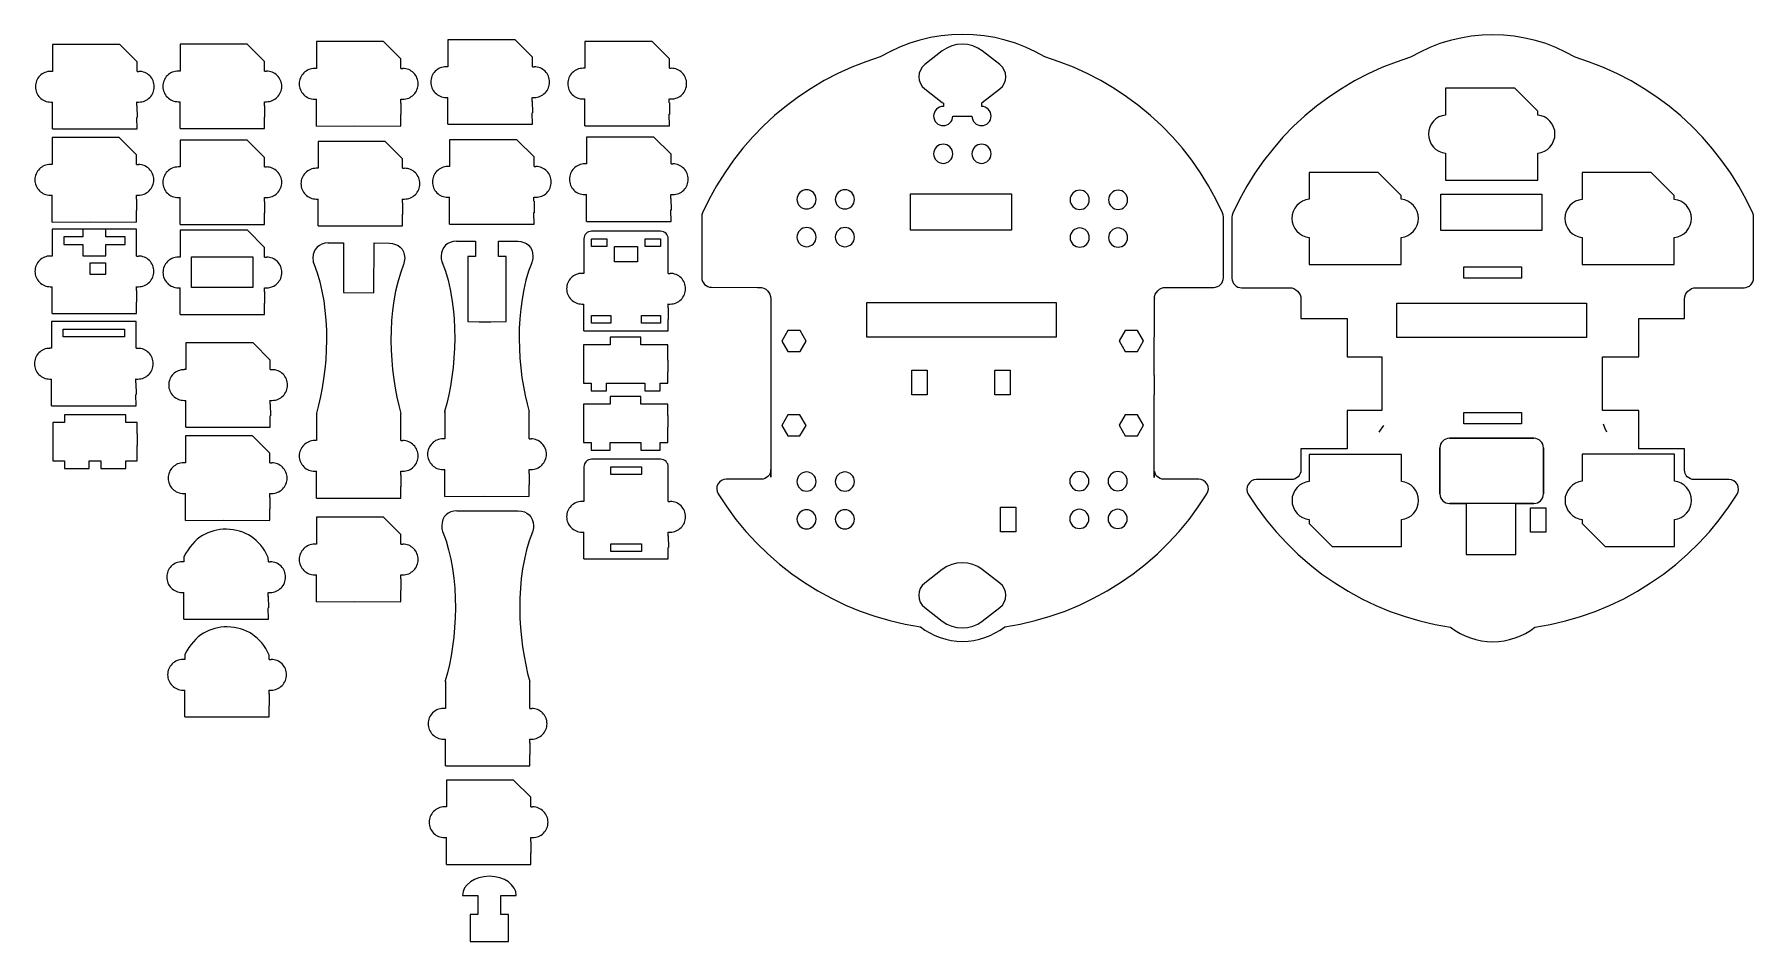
# Model space of a CAD drawing. Extents: x 3 to 1274, y 449 to 16084.
# Drawn here: x 3 to 1274, y 449 to 1120 of the extents above.
import ezdxf

# ---------------------------------------------------------------- set-up
doc = ezdxf.new("R2010")
doc.units = 0
doc.layers.add('Layer_1', color=7, linetype='CONTINUOUS')

msp = doc.modelspace()

# ---------------------------------------------------------------- linework, layer by layer
at = {"layer": 'Layer_1', "color": 7}
for points in [[(840.416888, 932.6368), (874.580952, 932.6368), (875.905952, 932.7868), (877.255952, 933.21184), (878.530952, 933.86184), (879.605952, 934.7868), (880.455952, 935.8368), (881.080952, 937.0368), (881.505952, 938.3868), (881.655952, 939.73528), (881.655952, 939.73528), (881.656, 939.73528), (881.6528, 984.883752), (881.5028, 986.358712), (881.0278, 987.783752), (876.1278, 997.908712), (870.6778, 1007.758712), (864.7278, 1017.333752), (858.2778, 1026.533752), (851.3278, 1035.408712), (843.9528, 1043.908712), (836.0778, 1051.983752), (827.8778, 1059.558792), (819.1528, 1066.783752), (810.1528, 1073.533752), (800.8028, 1079.683752), (791.077816, 1085.433752), (781.077816, 1090.608792), (770.827816, 1095.283752), (760.327816, 1099.383752), (749.702776, 1102.933752), (742.677816, 1106.758792), (735.452776, 1110.083752), (728.027816, 1113.008792), (720.427816, 1115.333752), (712.627816, 1117.183752), (704.777816, 1118.533752), (696.827816, 1119.308792), (688.902776, 1119.583752), (680.952776, 1119.308792), (673.027816, 1118.533752), (665.152776, 1117.183752), (657.352776, 1115.333752), (649.777816, 1113.008792), (642.327816, 1110.083752), (635.102776, 1106.758792), (628.077736, 1102.933752), (617.452776, 1099.383752), (606.977736, 1095.283752), (596.702776, 1090.608792), (586.702776, 1085.433752), (577.002776, 1079.683752), (567.652776, 1073.533752), (558.652776, 1066.783752), (549.927736, 1059.558792), (541.702776, 1051.983752), (533.827736, 1043.908712), (526.477736, 1035.408712), (519.527736, 1026.533752), (513.077736, 1017.333752), (507.127736, 1007.758712), (501.677736, 997.908712), (496.777736, 987.783752), (496.277736, 986.358712), (496.127736, 984.883752), (496.127736, 939.77208), (496.277736, 938.42208), (496.702776, 937.07208), (497.352776, 935.87208), (498.202776, 934.82208), (499.327736, 933.89704), (500.527736, 933.24704), (501.877736, 932.82208), (503.227736, 932.67208), (537.263736, 932.62248)], [(1232.274616, 932.35864), (1266.438672, 932.35864), (1267.763672, 932.50864), (1269.113672, 932.9336), (1270.388672, 933.5836), (1271.463672, 934.50864), (1272.313672, 935.55864), (1272.938672, 936.75864), (1273.363672, 938.10864), (1273.513672, 939.45704), (1273.513416, 939.45704), (1273.510216, 984.605416), (1273.360216, 986.080456), (1272.885216, 987.505416), (1267.985216, 997.630456), (1262.535216, 1007.480456), (1256.585216, 1017.055416), (1250.135216, 1026.255416), (1243.185216, 1035.130456), (1235.810216, 1043.630456), (1227.935216, 1051.705432), (1219.735216, 1059.280432), (1211.010216, 1066.505432), (1202.010216, 1073.255432), (1192.660216, 1079.405432), (1182.935216, 1085.155432), (1172.935216, 1090.330432), (1162.685216, 1095.005432), (1152.185216, 1099.105432), (1141.560216, 1102.655432), (1134.535216, 1106.480432), (1127.310216, 1109.805432), (1119.885216, 1112.730432), (1112.285216, 1115.055432), (1104.485216, 1116.905432), (1096.635216, 1118.255432), (1088.685216, 1119.030432), (1080.760216, 1119.305432), (1072.810216, 1119.030432), (1064.885216, 1118.255432), (1057.010216, 1116.905432), (1049.210216, 1115.055432), (1041.635216, 1112.730432), (1034.185216, 1109.805432), (1026.960184, 1106.480432), (1019.935192, 1102.655432), (1009.310152, 1099.105432), (998.835192, 1095.005432), (988.560152, 1090.330432), (978.560152, 1085.155432), (968.860152, 1079.405432), (959.510152, 1073.255432), (950.510152, 1066.505432), (941.785192, 1059.280432), (933.560152, 1051.705432), (925.685192, 1043.630456), (918.335192, 1035.130456), (911.385192, 1026.255416), (904.935192, 1017.055416), (898.985192, 1007.480456), (893.535192, 997.630456), (888.635192, 987.505416), (888.135192, 986.080456), (887.985192, 984.605416), (887.985192, 939.3888), (888.135192, 938.0388), (888.560152, 936.6888), (889.210152, 935.4888), (890.060152, 934.4388), (891.185192, 933.51384), (892.385192, 932.86384), (893.735192, 932.4388), (895.085192, 932.2888), (929.121112, 932.3448)], [(16.359442, 1112.122808), (16.359442, 1092.27963)], [(65.967387, 1112.122808), (16.359442, 1112.122808)], [(78.725773, 1099.364422), (65.967387, 1112.122808)], [(110.575054, 1112.343055), (110.575054, 1092.499877)], [(160.182999, 1112.343055), (110.575054, 1112.343055)], [(172.941385, 1099.584669), (160.182999, 1112.343055)], [(211.386766, 1114.228337), (211.386766, 1094.385159)], [(260.994711, 1114.228337), (211.386766, 1114.228337)], [(273.753097, 1101.469951), (260.994711, 1114.228337)], [(308.545758, 1115.507623), (308.545758, 1095.664445)], [(358.153703, 1115.507623), (308.545758, 1115.507623)], [(370.912089, 1102.749237), (358.153703, 1115.507623)], [(409.811978, 1114.373434), (409.811978, 1094.530256)], [(459.419923, 1114.373434), (409.811978, 1114.373434)], [(472.178309, 1101.615048), (459.419923, 1114.373434)], [(78.725773, 1092.27963), (78.725773, 1099.364422)], [(172.941385, 1092.499877), (172.941385, 1099.584669)], [(211.386766, 1094.385159), (209.975568, 1094.385159)], [(273.753097, 1094.385159), (273.753097, 1101.469951)], [(273.753097, 1094.385159), (275.171496, 1094.385159)], [(308.545758, 1095.664445), (307.13456, 1095.664445)], [(370.912089, 1095.664445), (370.912089, 1102.749237)], [(370.912089, 1095.664445), (372.330488, 1095.664445)], [(409.811978, 1094.530256), (408.40078, 1094.530256)], [(472.178309, 1094.530256), (472.178309, 1101.615048)], [(472.178309, 1094.530256), (473.596707, 1094.530256)], [(16.359442, 1092.27963), (14.948244, 1092.27963)], [(78.725773, 1092.27963), (80.144171, 1092.27963)], [(110.575054, 1092.499877), (109.163856, 1092.499877)], [(172.941385, 1092.499877), (174.359784, 1092.499877)], [(14.948244, 1069.599655), (16.359442, 1069.599655)], [(16.359442, 1049.763677), (16.359442, 1069.599655)], [(78.683684, 1066.672201), (78.683676, 1069.633289)], [(78.725773, 1069.599655), (80.144171, 1069.599655)], [(109.163856, 1069.819902), (110.575054, 1069.819902)], [(110.575054, 1049.983924), (110.575054, 1069.819902)], [(172.899296, 1066.892449), (172.899288, 1069.853537)], [(172.941385, 1069.819902), (174.359784, 1069.819902)], [(209.975568, 1071.705184), (211.386766, 1071.705184)], [(211.386766, 1051.869206), (211.386766, 1071.705184)], [(273.711008, 1068.77773), (273.711, 1071.738818)], [(273.753097, 1071.705184), (275.171496, 1071.705184)], [(307.13456, 1072.98447), (308.545758, 1072.98447)], [(308.545758, 1053.148492), (308.545758, 1072.98447)], [(370.87, 1070.057017), (370.869992, 1073.018105)], [(370.912089, 1072.98447), (372.330488, 1072.98447)], [(408.40078, 1071.850281), (409.811978, 1071.850281)], [(409.811978, 1052.014303), (409.811978, 1071.850281)], [(472.13622, 1068.922828), (472.136212, 1071.883916)], [(472.178309, 1071.850281), (473.596707, 1071.850281)], [(1113.93624, 1059.964008), (1113.93624, 1062.870008), (1113.93624, 1062.870008), (1096.93624, 1079.877008), (1096.93624, 1079.877008), (1045.90624, 1079.877008), (1045.90624, 1079.877008), (1045.90624, 1059.964008), (1045.90624, 1059.964008), (1043.35624, 1059.468008), (1040.94624, 1058.547008), (1038.74624, 1057.129008), (1036.83624, 1055.429008), (1035.27624, 1053.303008), (1034.14624, 1050.964008), (1033.36624, 1048.484008), (1033.15624, 1045.862008), (1033.36624, 1043.311016), (1034.14624, 1040.829976), (1035.27624, 1038.491976), (1036.83624, 1036.365976), (1038.74624, 1034.593976), (1040.94624, 1033.247976), (1043.35624, 1032.255016), (1045.90624, 1031.759016), (1045.90624, 1031.759016), (1045.90624, 1011.845976), (1045.90624, 1011.845976), (1113.93624, 1011.845976), (1113.93624, 1011.845976), (1113.93624, 1031.759016), (1113.93624, 1031.759016), (1116.48624, 1032.255016), (1118.89624, 1033.247976), (1121.09624, 1034.593976), (1123.00624, 1036.365976), (1124.56624, 1038.491976), (1125.70624, 1040.829976), (1126.48624, 1043.311016), (1126.69624, 1045.862008), (1126.48624, 1048.484008), (1125.70624, 1050.964008), (1124.56624, 1053.303008), (1123.00624, 1055.429008), (1121.09624, 1057.129008), (1118.89624, 1058.547008), (1116.48624, 1059.468008), (1113.93624, 1059.964008), (1113.93624, 1059.964008), (1113.93624, 1059.964008)], [(78.725773, 1049.805761), (78.683696, 1058.27959)], [(172.941385, 1050.026008), (172.899308, 1058.499837)], [(273.753097, 1051.91129), (273.71102, 1060.385119)], [(370.912089, 1053.190576), (370.870012, 1061.664405)], [(472.178309, 1052.056387), (472.136232, 1060.530216)], [(15.99163, 1043.293397), (15.99163, 1023.450219)], [(65.599575, 1043.293397), (15.99163, 1043.293397)], [(16.359442, 1049.763677), (44.696501, 1049.816712)], [(44.740788, 1049.823437), (78.725773, 1049.763677)], [(78.357961, 1030.535012), (65.599575, 1043.293397)], [(110.575054, 1049.983924), (138.912113, 1050.03696)], [(138.9564, 1050.043684), (172.941385, 1049.983924)], [(211.386766, 1051.869206), (239.723825, 1051.922241)], [(239.768112, 1051.928966), (273.753097, 1051.869206)], [(308.545758, 1053.148492), (336.882817, 1053.201528)], [(336.927104, 1053.208252), (370.912089, 1053.148492)], [(409.811978, 1052.014303), (438.149037, 1052.067339)], [(411.021814, 1043.725548), (411.021814, 1023.88237)], [(460.629759, 1043.725548), (411.021814, 1043.725548)], [(438.193324, 1052.074063), (472.178309, 1052.014303)], [(473.388145, 1030.967162), (460.629759, 1043.725548)], [(78.357961, 1023.450219), (78.357961, 1030.535012)], [(110.575054, 1041.476913), (110.575054, 1021.633735)], [(160.182999, 1041.476913), (110.575054, 1041.476913)], [(172.941385, 1028.718527), (160.182999, 1041.476913)], [(212.629694, 1040.458752), (212.629694, 1020.615574)], [(262.237639, 1040.458752), (212.629694, 1040.458752)], [(274.996025, 1027.700366), (262.237639, 1040.458752)], [(309.788686, 1041.738038), (309.788686, 1021.89486)], [(359.396631, 1041.738038), (309.788686, 1041.738038)], [(372.155017, 1028.979652), (359.396631, 1041.738038)], [(473.388145, 1023.88237), (473.388145, 1030.967162)], [(674.534152, 1024.280952), (675.951152, 1024.421912), (677.298152, 1024.847912), (678.502152, 1025.484952), (679.565152, 1026.335912), (680.416152, 1027.398952), (681.125152, 1028.673912), (681.479152, 1029.949912), (681.621152, 1031.366952), (681.479152, 1032.713912), (681.125152, 1034.059912), (680.416152, 1035.264952), (679.565152, 1036.398952), (678.502152, 1037.248952), (677.298152, 1037.886952), (675.951152, 1038.311912), (674.534152, 1038.453912), (673.188152, 1038.311912), (671.841152, 1037.886952), (670.636152, 1037.248952), (669.573152, 1036.398952), (668.652152, 1035.264952), (668.014152, 1034.059912), (667.589152, 1032.713912), (667.447152, 1031.366952), (667.589152, 1029.949912), (668.014152, 1028.673912), (668.652152, 1027.398952), (669.573152, 1026.335912), (670.636152, 1025.484952), (671.841152, 1024.847912), (673.188152, 1024.421912), (674.534152, 1024.280952), (674.534152, 1024.280952)], [(702.880152, 1024.280952), (704.298152, 1024.421912), (705.644152, 1024.847912), (706.849152, 1025.484952), (707.912152, 1026.335912), (708.762152, 1027.398952), (709.471152, 1028.673912), (709.825152, 1029.949912), (709.967152, 1031.366952), (709.825152, 1032.713912), (709.471152, 1034.059912), (708.762152, 1035.264952), (707.912152, 1036.398952), (706.849152, 1037.248952), (705.644152, 1037.886952), (704.298152, 1038.311912), (702.880152, 1038.453912), (701.534152, 1038.311912), (700.188152, 1037.886952), (698.983152, 1037.248952), (697.920152, 1036.398952), (696.999152, 1035.264952), (696.361152, 1034.059912), (695.936152, 1032.713912), (695.794152, 1031.366952), (695.936152, 1029.949912), (696.361152, 1028.673912), (696.999152, 1027.398952), (697.920152, 1026.335912), (698.983152, 1025.484952), (700.188152, 1024.847912), (701.534152, 1024.421912), (702.880152, 1024.280952), (702.880152, 1024.280952)], [(15.99163, 1023.450219), (14.580432, 1023.450219)], [(78.357961, 1023.450219), (79.77636, 1023.450219)], [(110.575054, 1021.633735), (109.163856, 1021.633735)], [(172.941385, 1021.633735), (172.941385, 1028.718527)], [(172.941385, 1021.633735), (174.359784, 1021.633735)], [(212.629694, 1020.615574), (211.218496, 1020.615574)], [(274.996025, 1020.615574), (274.996025, 1027.700366)], [(274.996025, 1020.615574), (276.414424, 1020.615574)], [(309.788686, 1021.89486), (308.377488, 1021.89486)], [(372.155017, 1021.89486), (372.155017, 1028.979652)], [(372.155017, 1021.89486), (373.573416, 1021.89486)], [(411.021814, 1023.88237), (409.610616, 1023.88237)], [(473.388145, 1023.88237), (474.806544, 1023.88237)], [(1013.091432, 997.722136), (1013.091432, 1000.628136), (1013.091432, 1000.628136), (996.091432, 1017.635176), (996.091432, 1017.635176), (945.061432, 1017.635176), (945.061432, 1017.635176), (945.061432, 997.722136), (945.061432, 997.722136), (942.511432, 997.226136), (940.101432, 996.305176), (937.901432, 994.887176), (935.991432, 993.187176), (934.431432, 991.061176), (933.301432, 988.722136), (932.521432, 986.242136), (932.311432, 983.620136), (932.521432, 981.069176), (933.301432, 978.588136), (934.431432, 976.250136), (935.991432, 974.124136), (937.901432, 972.352136), (940.101432, 971.006136), (942.511432, 970.013176), (945.061432, 969.517176), (945.061432, 969.517176), (945.061432, 949.604136), (945.061432, 949.604136), (1013.091432, 949.604136), (1013.091432, 949.604136), (1013.091432, 969.517176), (1013.091432, 969.517176), (1015.641432, 970.013176), (1018.051512, 971.006136), (1020.251512, 972.352136), (1022.161512, 974.124136), (1023.721512, 976.250136), (1024.861512, 978.588136), (1025.641472, 981.069176), (1025.851472, 983.620136), (1025.641472, 986.242136), (1024.861512, 988.722136), (1023.721512, 991.061176), (1022.161512, 993.187176), (1020.251512, 994.887176), (1018.051512, 996.305176), (1015.641432, 997.226136), (1013.091432, 997.722136), (1013.091432, 997.722136), (1013.091432, 997.722136)], [(1214.863128, 997.640056), (1214.863128, 1000.546056), (1214.863128, 1000.546056), (1197.863128, 1017.553016), (1197.863128, 1017.553016), (1146.833128, 1017.553016), (1146.833128, 1017.553016), (1146.833128, 997.640056), (1146.833128, 997.640056), (1144.283128, 997.144056), (1141.873128, 996.223016), (1139.673128, 994.805016), (1137.763128, 993.105016), (1136.203128, 990.979016), (1135.073128, 988.640056), (1134.293128, 986.160056), (1134.083128, 983.538056), (1134.293128, 980.987016), (1135.073128, 978.506056), (1136.203128, 976.168056), (1137.763128, 974.042056), (1139.673128, 972.270056), (1141.873128, 970.924056), (1144.283128, 969.931016), (1146.833128, 969.435016), (1146.833128, 969.435016), (1146.833128, 949.522056), (1146.833128, 949.522056), (1214.863128, 949.522056), (1214.863128, 949.522056), (1214.863128, 969.435016), (1214.863128, 969.435016), (1217.413128, 969.931016), (1219.823128, 970.924056), (1222.023128, 972.270056), (1223.933128, 974.042056), (1225.493128, 976.168056), (1226.633128, 978.506056), (1227.413128, 980.987016), (1227.623128, 983.538056), (1227.413128, 986.160056), (1226.633128, 988.640056), (1225.493128, 990.979016), (1223.933128, 993.105016), (1222.023128, 994.805016), (1219.823128, 996.223016), (1217.413128, 997.144056), (1214.863128, 997.640056), (1214.863128, 997.640056), (1214.863128, 997.640056)], [(573.573784, 990.581272), (574.990784, 990.723272), (576.337784, 991.077272), (577.541784, 991.715272), (578.604784, 992.636312), (579.455784, 993.699272), (580.164784, 994.904312), (580.518784, 996.250312), (580.660784, 997.668312), (580.518784, 999.014312), (580.164784, 1000.361272), (579.455784, 1001.565272), (578.604784, 1002.628312), (577.541784, 1003.549272), (576.337784, 1004.187272), (574.990784, 1004.612312), (573.573784, 1004.754312), (572.227784, 1004.612312), (570.880784, 1004.187272), (569.675784, 1003.549272), (568.612784, 1002.628312), (567.691784, 1001.565272), (567.053784, 1000.361272), (566.628784, 999.014312), (566.486784, 997.668312), (566.628784, 996.250312), (567.053784, 994.904312), (567.691784, 993.699272), (568.612784, 992.636312), (569.675784, 991.715272), (570.880784, 991.077272), (572.227784, 990.723272), (573.573784, 990.581272), (573.573784, 990.581272)], [(601.919784, 990.581272), (603.337784, 990.723272), (604.683784, 991.077272), (605.888784, 991.715272), (606.951784, 992.636312), (607.872784, 993.699272), (608.510784, 994.904312), (608.864784, 996.250312), (609.006784, 997.668312), (608.864784, 999.014312), (608.510784, 1000.361272), (607.872784, 1001.565272), (606.951784, 1002.628312), (605.888784, 1003.549272), (604.683784, 1004.187272), (603.337784, 1004.612312), (601.919784, 1004.754312), (600.573784, 1004.612312), (599.227784, 1004.187272), (598.022784, 1003.549272), (596.959784, 1002.628312), (596.038784, 1001.565272), (595.400784, 1000.361272), (594.975784, 999.014312), (594.833784, 997.668312), (594.975784, 996.250312), (595.400784, 994.904312), (596.038784, 993.699272), (596.959784, 992.636312), (598.022784, 991.715272), (599.227784, 991.077272), (600.573784, 990.723272), (601.919784, 990.581272), (601.919784, 990.581272)], [(775.448392, 990.279592), (776.865392, 990.421592), (778.212392, 990.775592), (779.416392, 991.413592), (780.479392, 992.334632), (781.330392, 993.397592), (782.039392, 994.602632), (782.393392, 995.948632), (782.535392, 997.366632), (782.393392, 998.712632), (782.039392, 1000.059592), (781.330392, 1001.263592), (780.479392, 1002.326632), (779.416392, 1003.247592), (778.212392, 1003.885592), (776.865392, 1004.310632), (775.448392, 1004.452632), (774.102392, 1004.310632), (772.755392, 1003.885592), (771.550392, 1003.247592), (770.487392, 1002.326632), (769.566392, 1001.263592), (768.928392, 1000.059592), (768.503392, 998.712632), (768.361392, 997.366632), (768.503392, 995.948632), (768.928392, 994.602632), (769.566392, 993.397592), (770.487392, 992.334632), (771.550392, 991.413592), (772.755392, 990.775592), (774.102392, 990.421592), (775.448392, 990.279592), (775.448392, 990.279592)], [(803.794392, 990.279592), (805.212392, 990.421592), (806.558392, 990.775592), (807.763392, 991.413592), (808.826392, 992.334632), (809.747392, 993.397592), (810.385392, 994.602632), (810.739392, 995.948632), (810.881392, 997.366632), (810.739392, 998.712632), (810.385392, 1000.059592), (809.747392, 1001.263592), (808.826392, 1002.326632), (807.763392, 1003.247592), (806.558392, 1003.885592), (805.212392, 1004.310632), (803.794392, 1004.452632), (802.448392, 1004.310632), (801.102392, 1003.885592), (799.897392, 1003.247592), (798.834392, 1002.326632), (797.913392, 1001.263592), (797.275392, 1000.059592), (796.850392, 998.712632), (796.708392, 997.366632), (796.850392, 995.948632), (797.275392, 994.602632), (797.913392, 993.397592), (798.834392, 992.334632), (799.897392, 991.413592), (801.102392, 990.775592), (802.448392, 990.421592), (803.794392, 990.279592), (803.794392, 990.279592)], [(14.580432, 1000.770245), (15.99163, 1000.770245)], [(15.99163, 980.934267), (15.99163, 1000.770245)], [(78.315872, 997.842791), (78.315864, 1000.803879)], [(78.357961, 1000.770245), (79.77636, 1000.770245)], [(109.163856, 998.95376), (110.575054, 998.95376)], [(110.575054, 979.117782), (110.575054, 998.95376)], [(172.899296, 996.026306), (172.899288, 998.987394)], [(172.941385, 998.95376), (174.359784, 998.95376)], [(211.218496, 997.935599), (212.629694, 997.935599)], [(212.629694, 978.099621), (212.629694, 997.935599)], [(274.953936, 995.008146), (274.953928, 997.969234)], [(274.996025, 997.935599), (276.414424, 997.935599)], [(308.377488, 999.214886), (309.788686, 999.214886)], [(309.788686, 979.378908), (309.788686, 999.214886)], [(372.112928, 996.287432), (372.11292, 999.24852)], [(372.155017, 999.214886), (373.573416, 999.214886)], [(409.610616, 1001.202395), (411.021814, 1001.202395)], [(411.021814, 981.366417), (411.021814, 1001.202395)], [(473.346056, 998.274941), (473.346048, 1001.236029)], [(473.388145, 1001.202395), (474.806544, 1001.202395)], [(15.99163, 980.934267), (44.328689, 980.987302)], [(44.372976, 980.994027), (78.357961, 980.934267)], [(78.357961, 980.976351), (78.315884, 989.45018)], [(110.575054, 979.117782), (138.912113, 979.170817)], [(138.9564, 979.177542), (172.941385, 979.117782)], [(172.941385, 979.159866), (172.899308, 987.633695)], [(274.996025, 978.141705), (274.953948, 986.615534)], [(309.788686, 979.378908), (338.125745, 979.431943)], [(338.170032, 979.438667), (372.155017, 979.378908)], [(372.155017, 979.420992), (372.11294, 987.89482)], [(411.021814, 981.366417), (439.358873, 981.419452)], [(439.40316, 981.426177), (473.388145, 981.366417)], [(473.388145, 981.408501), (473.346068, 989.88233)], [(16.048814, 975.65481), (16.048814, 955.811632)], [(65.656759, 975.65481), (16.048814, 975.65481)], [(38.754415, 975.682707), (38.754415, 970.012395), (24.580978, 970.012395), (24.580978, 964.343651), (38.754415, 964.343651), (38.754415, 955.838963), (55.762228, 955.838963), (55.762228, 964.343651), (69.935665, 964.343651), (69.935665, 970.012395), (55.762228, 970.012395), (55.762228, 975.682707)], [(78.450007, 975.634954), (65.656759, 975.65481)], [(78.415144, 955.811632), (78.444902, 975.632201)], [(110.66503, 974.830655), (110.66503, 954.987477)], [(160.272975, 974.830655), (110.66503, 974.830655)], [(173.031361, 962.072269), (160.272975, 974.830655)], [(212.629694, 978.099621), (240.966753, 978.152657)], [(241.01104, 978.159381), (274.996025, 978.099621)], [(314.72984, 966.824624), (328.903064, 966.824624), (328.903064, 955.48604), (323.233776, 955.48604), (323.233776, 907.297066), (331.69376, 907.237554)], [(340.1446, 907.267306), (351.580232, 907.297066), (351.580232, 955.48604), (345.910944, 955.48604), (345.910944, 966.824624), (360.084168, 966.824624)], [(408.992879, 968.489128), (409.020079, 962.871104)], [(465.686623, 974.157872), (414.661623, 974.157872)], [(471.370255, 950.105), (471.355375, 968.489128)], [(573.573784, 962.660312), (574.990784, 962.801272), (576.337784, 963.227272), (577.541784, 963.864312), (578.604784, 964.715272), (579.455784, 965.778312), (580.164784, 967.053272), (580.518784, 968.329272), (580.660784, 969.746312), (580.518784, 971.093272), (580.164784, 972.439272), (579.455784, 973.644312), (578.604784, 974.778312), (577.541784, 975.628312), (576.337784, 976.266312), (574.990784, 976.691272), (573.573784, 976.833272), (572.227784, 976.691272), (570.880784, 976.266312), (569.675784, 975.628312), (568.612784, 974.778312), (567.691784, 973.644312), (567.053784, 972.439272), (566.628784, 971.093272), (566.486784, 969.746312), (566.628784, 968.329272), (567.053784, 967.053272), (567.691784, 965.778312), (568.612784, 964.715272), (569.675784, 963.864312), (570.880784, 963.227272), (572.227784, 962.801272), (573.573784, 962.660312), (573.573784, 962.660312)], [(601.919784, 962.660312), (603.337784, 962.801272), (604.683784, 963.227272), (605.888784, 963.864312), (606.951784, 964.715272), (607.801784, 965.778312), (608.510784, 967.053272), (608.864784, 968.329272), (609.006784, 969.746312), (608.864784, 971.093272), (608.510784, 972.439272), (607.801784, 973.644312), (606.951784, 974.778312), (605.888784, 975.628312), (604.683784, 976.266312), (603.337784, 976.691272), (601.919784, 976.833272), (600.573784, 976.691272), (599.227784, 976.266312), (598.022784, 975.628312), (596.959784, 974.778312), (596.038784, 973.644312), (595.400784, 972.439272), (594.975784, 971.093272), (594.833784, 969.746312), (594.975784, 968.329272), (595.400784, 967.053272), (596.038784, 965.778312), (596.959784, 964.715272), (598.022784, 963.864312), (599.227784, 963.227272), (600.573784, 962.801272), (601.919784, 962.660312), (601.919784, 962.660312)], [(775.448392, 962.358632), (776.865392, 962.499592), (778.212392, 962.925592), (779.416392, 963.562632), (780.479392, 964.413592), (781.330392, 965.476632), (782.039392, 966.751592), (782.393392, 968.027592), (782.535392, 969.444632), (782.393392, 970.791592), (782.039392, 972.137592), (781.330392, 973.342632), (780.479392, 974.476632), (779.416392, 975.326632), (778.212392, 975.964632), (776.865392, 976.389592), (775.448392, 976.531592), (774.102392, 976.389592), (772.755392, 975.964632), (771.550392, 975.326632), (770.487392, 974.476632), (769.566392, 973.342632), (768.928392, 972.137592), (768.503392, 970.791592), (768.361392, 969.444632), (768.503392, 968.027592), (768.928392, 966.751592), (769.566392, 965.476632), (770.487392, 964.413592), (771.550392, 963.562632), (772.755392, 962.925592), (774.102392, 962.499592), (775.448392, 962.358632), (775.448392, 962.358632)], [(803.794392, 962.358632), (805.212392, 962.499592), (806.558392, 962.925592), (807.763392, 963.562632), (808.826392, 964.413592), (809.676392, 965.476632), (810.385392, 966.751592), (810.739392, 968.027592), (810.881392, 969.444632), (810.739392, 970.791592), (810.385392, 972.137592), (809.676392, 973.342632), (808.826392, 974.476632), (807.763392, 975.326632), (806.558392, 975.964632), (805.212392, 976.389592), (803.794392, 976.531592), (802.448392, 976.389592), (801.102392, 975.964632), (799.897392, 975.326632), (798.834392, 974.476632), (797.913392, 973.342632), (797.275392, 972.137592), (796.850392, 970.791592), (796.708392, 969.444632), (796.850392, 968.027592), (797.275392, 966.751592), (797.913392, 965.476632), (798.834392, 964.413592), (799.897392, 963.562632), (801.102392, 962.925592), (802.448392, 962.499592), (803.794392, 962.358632), (803.794392, 962.358632)], [(16.048814, 955.811632), (14.637615, 955.811632)], [(78.415144, 955.811632), (79.833543, 955.811632)], [(110.66503, 954.987477), (109.253832, 954.987477)], [(173.031361, 954.987477), (173.031361, 962.072269)], [(173.031361, 954.987477), (174.44976, 954.987477)], [(219.863688, 965.55736), (231.2456, 965.55016), (231.2456, 952.904512)], [(231.26792, 944.409112), (231.26792, 928.735824), (253.865968, 928.693744), (253.950128, 965.51552), (265.31228, 965.347192)], [(409.001417, 962.853783), (409.001417, 943.010605)], [(409.001417, 943.010605), (407.590219, 943.010605)], [(471.367748, 943.010605), (471.367748, 950.095397)], [(471.367748, 943.010605), (472.786146, 943.010605)], [(14.637615, 933.131657), (16.048814, 933.131657)], [(16.048814, 913.295679), (16.048814, 933.131657)], [(78.373055, 930.204203), (78.373047, 933.165291)], [(78.415144, 933.131657), (79.833543, 933.131657)], [(109.253832, 932.307502), (110.66503, 932.307502)], [(110.66503, 912.471524), (110.66503, 932.307502)], [(172.989272, 929.380048), (172.989264, 932.341136)], [(173.031361, 932.307502), (174.44976, 932.307502)], [(78.415144, 913.337763), (78.373068, 921.811592)], [(173.031361, 912.513608), (172.989284, 920.987437)], [(407.590219, 920.33063), (409.001417, 920.33063)], [(409.001417, 900.494652), (409.001417, 920.33063)], [(471.325659, 917.403176), (471.325651, 920.364264)], [(471.367748, 920.33063), (472.786146, 920.33063)], [(547.084056, 924.22888), (547.084056, 924.19768), (547.084056, 924.16648), (547.085576, 867.3912)], [(830.564552, 867.4016), (830.622952, 924.294), (830.626952, 924.2748), (830.630952, 924.2556)], [(938.941432, 923.9512), (938.941432, 923.8888), (938.941432, 909.6992), (973.150792, 909.6992), (973.150792, 881.35232), (998.663352, 881.35232), (998.663352, 841.66792), (973.150792, 841.66792), (973.192872, 833.30184)], [(1188.588408, 901.21256), (1188.588408, 909.66336), (1222.477472, 909.66336), (1222.480672, 924.01496), (1222.488672, 923.97736)], [(15.627158, 907.433505), (15.627158, 887.590327)], [(65.235103, 907.433505), (15.627158, 907.433505)], [(16.048814, 913.295679), (44.385873, 913.348714)], [(44.43016, 913.355439), (78.415144, 913.295679)], [(78.028351, 907.413649), (65.235103, 907.433505)], [(77.993489, 887.590327), (78.023247, 907.410896)], [(110.66503, 912.471524), (139.002089, 912.524559)], [(139.046376, 912.531284), (173.031361, 912.471524)], [(471.367748, 900.536736), (471.325671, 909.010565)], [(114.877714, 891.66657), (114.877714, 871.823392)], [(164.485659, 891.66657), (114.877714, 891.66657)], [(177.244045, 878.908184), (164.485659, 891.66657)], [(471.071422, 878.745142), (471.029342, 890.099086), (451.187158, 890.099086), (451.187158, 895.76783), (428.50903, 895.76783), (428.50903, 890.099086), (408.666846, 890.099086), (408.666846, 861.752206), (414.33559, 861.752206), (414.33559, 856.083454), (425.674654, 856.083454), (425.674654, 861.752206), (454.021534, 861.752206), (454.021534, 856.083454), (465.36059, 856.083454), (465.36059, 861.752206), (471.029342, 861.752206), (471.071422, 870.244574)], [(409.001417, 900.494652), (437.338476, 900.547687)], [(437.382763, 900.554412), (471.367748, 900.494652)], [(555.26596, 892.9472), (559.729976, 885.15224), (559.729976, 885.15224), (568.729976, 885.15224), (568.729976, 885.15224), (573.265968, 892.9472), (573.265968, 892.9472), (568.729976, 900.74224), (568.729976, 900.74224), (559.729976, 900.74224), (559.729976, 900.74224), (555.26596, 892.9472), (555.26596, 892.9472)], [(804.701432, 893.0128), (809.165448, 885.21784), (809.165448, 885.21784), (818.165448, 885.21784), (818.165448, 885.21784), (822.70144, 893.0128), (822.70144, 893.0128), (818.165448, 900.80784), (818.165448, 900.80784), (809.165448, 900.80784), (809.165448, 900.80784), (804.701432, 893.0128), (804.701432, 893.0128)], [(15.627158, 887.590327), (14.21596, 887.590327)], [(77.993489, 887.590327), (79.411888, 887.590327)], [(177.244045, 871.823392), (177.244045, 878.908184)], [(973.150792, 819.19536), (973.150792, 813.32104), (938.966472, 813.32104), (938.974472, 797.67736), (938.966472, 797.67736), (938.843032, 796.25232), (938.416392, 794.97736), (937.766472, 793.70232), (936.916392, 792.62736), (935.793032, 791.77736), (934.566472, 791.15232), (933.243032, 790.72736), (931.893032, 790.57736), (906.093032, 790.57736), (904.243032, 790.30232), (902.466472, 789.57736), (901.066472, 788.45232), (899.916392, 786.97736), (899.216392, 785.20232), (898.993032, 783.35232), (899.293032, 781.42736), (900.066472, 779.72736), (906.443032, 770.10232), (913.243032, 760.87736), (920.616392, 751.95232), (928.493032, 743.52736), (936.693032, 735.45232), (945.416392, 727.87736), (954.493032, 720.77736), (963.993032, 714.17736), (973.766472, 708.10232), (983.893032, 702.57736), (994.316392, 697.60232), (1004.943032, 693.20232), (1015.866472, 689.37736), (1026.916424, 686.20232), (1038.193024, 683.57736), (1049.516464, 681.57736), (1052.916464, 679.10232), (1056.543024, 676.97736), (1060.293024, 675.12736), (1064.193024, 673.57736), (1068.243024, 672.37736), (1072.343024, 671.45232), (1076.516464, 670.95232), (1080.693024, 670.75232), (1084.893024, 670.95232), (1089.066464, 671.45232), (1093.166464, 672.37736), (1097.216464, 673.57736), (1101.116464, 675.12736), (1104.866464, 676.97736), (1108.493024, 679.10232), (1111.893024, 681.57736), (1123.216464, 683.57736), (1134.493024, 686.20232), (1145.543024, 689.37736), (1156.466464, 693.20232), (1167.093024, 697.60232), (1177.516464, 702.57736), (1187.643024, 708.10232), (1197.418024, 714.17736), (1206.918024, 720.77736), (1215.993024, 727.87736), (1224.693024, 735.45232), (1232.918024, 743.52736), (1240.793024, 751.95232), (1248.093024, 760.87736), (1254.968024, 770.10232), (1261.343024, 779.72736), (1262.118024, 781.42736), (1262.418024, 783.35232), (1262.193024, 785.20232), (1261.493024, 786.97736), (1260.343024, 788.45232), (1258.868024, 789.57736), (1257.168024, 790.30232), (1255.318024, 790.57736), (1229.518024, 790.57736), (1228.118024, 790.72736), (1226.843024, 791.15232), (1225.543024, 791.77736), (1224.493024, 792.62736), (1223.643024, 793.70232), (1222.993024, 794.97736), (1222.568024, 796.25232), (1222.457088, 797.5164), (1222.460288, 813.32576), (1188.588408, 813.32576), (1188.588408, 841.65392), (1161.846224, 841.65392), (1161.846224, 881.3336), (1188.588408, 881.3336), (1188.570728, 886.98008)], [(14.21596, 864.910352), (15.627158, 864.910352)], [(15.627158, 845.074374), (15.627158, 864.910352)], [(77.9514, 861.982898), (77.951392, 864.943986)], [(77.993489, 864.910352), (79.411888, 864.910352)], [(114.877714, 871.823392), (113.466516, 871.823392)], [(177.244045, 871.823392), (178.662443, 871.823392)], [(77.993489, 845.116458), (77.951412, 853.590287)], [(471.071606, 837.93622), (471.029526, 846.427802), (451.186982, 846.427802), (451.186982, 852.098114), (428.509822, 852.098114), (428.509822, 846.427802), (408.66703, 846.427802), (408.66703, 818.08249), (414.335774, 818.08249), (414.335814, 812.412178), (428.509254, 812.412178), (428.509214, 818.08249), (439.848278, 818.08249)], [(547.087976, 853.214), (547.116856, 792.28744), (547.112856, 797.95608), (547.108856, 797.95608), (546.985416, 796.53112), (546.558856, 795.25608), (545.908856, 793.98112), (545.058856, 792.90608), (543.935416, 792.05608), (542.708856, 791.43112), (541.385416, 791.00608), (540.035416, 790.85608), (514.235416, 790.85608), (512.385416, 790.58112), (510.608856, 789.85608), (509.208856, 788.73112), (508.058856, 787.25608), (507.358856, 785.48112), (507.135416, 783.63112), (507.435416, 781.70608), (508.208856, 780.00608), (514.585416, 770.38112), (521.385416, 761.15608), (528.758856, 752.23112), (536.635416, 743.80608), (544.835416, 735.73112), (553.558856, 728.15608), (562.635416, 721.05608), (572.135416, 714.45608), (581.908856, 708.38112), (592.035416, 702.85608), (602.458856, 697.88112), (613.085416, 693.48112), (624.008856, 689.65608), (635.058856, 686.48112), (646.335416, 683.85608), (657.658856, 681.85608), (661.058856, 679.38112), (664.685416, 677.25608), (668.435416, 675.40608), (672.335416, 673.85608), (676.385416, 672.65608), (680.485416, 671.73112), (684.658856, 671.23112), (688.835416, 671.03112), (693.035416, 671.23112), (697.208856, 671.73112), (701.308856, 672.65608), (705.358856, 673.85608), (709.258856, 675.40608), (713.008856, 677.25608), (716.635416, 679.38112), (720.035416, 681.85608), (731.358856, 683.85608), (742.635416, 686.48112), (753.685416, 689.65608), (764.608856, 693.48112), (775.235496, 697.88112), (785.658856, 702.85608), (795.785496, 708.38112), (805.560456, 714.45608), (815.060456, 721.05608), (824.135456, 728.15608), (832.835456, 735.73112), (841.060456, 743.80608), (848.935456, 752.23112), (856.235456, 761.15608), (863.110456, 770.38112), (869.485456, 780.00608), (870.260456, 781.70608), (870.560456, 783.63112), (870.335456, 785.48112), (869.635456, 787.25608), (868.485456, 788.73112), (867.010456, 789.85608), (865.310456, 790.58112), (863.460456, 790.85608), (837.660456, 790.85608), (836.260456, 791.00608), (834.985456, 791.43112), (833.685456, 792.05608), (832.635456, 792.90608), (831.785456, 793.98112), (831.135456, 795.25608), (830.710456, 796.53112), (830.51024, 792.1712), (830.56616, 853.25048)], [(15.627158, 845.074374), (43.964217, 845.127409)], [(44.008504, 845.134134), (77.993489, 845.074374)], [(113.466516, 849.143417), (114.877714, 849.143417)], [(114.877714, 829.307439), (114.877714, 849.143417)], [(177.201956, 846.215964), (177.201948, 849.177052)], [(177.244045, 849.143417), (178.662443, 849.143417)], [(211.292496, 839.737754), (211.288496, 838.987507)], [(211.386766, 839.267711), (211.386766, 819.424533)], [(273.753097, 819.424533), (273.812612, 839.512911)], [(306.094896, 841.01704), (306.090896, 840.266794)], [(306.189166, 840.546999), (306.189166, 820.703821)], [(368.555497, 820.703821), (368.615012, 840.792199)], [(78.8867, 824.289408), (78.91646, 832.808328), (70.411772, 832.808328), (70.411772, 838.47864), (25.057085, 838.47864), (25.057085, 832.808328), (16.55396, 832.808328), (16.55396, 804.463016), (25.057085, 804.463016), (25.057085, 798.792704), (43.482882, 798.792704), (43.482882, 804.463016), (51.986818, 804.463016), (51.986818, 798.792704), (70.411772, 798.792704), (70.411772, 804.463016), (78.91646, 804.463016), (78.91646, 815.83856)], [(114.877714, 829.307439), (143.214773, 829.360475)], [(143.25906, 829.367199), (177.244045, 829.307439)], [(177.244045, 829.349523), (177.201968, 837.823352)], [(439.836702, 818.08249), (451.187342, 818.08249), (451.187382, 812.412178), (465.360814, 812.412178), (465.360774, 818.08249), (471.029526, 818.08249), (471.029526, 829.43565)], [(555.1902, 830.64592), (559.654216, 822.85096), (559.654216, 822.85096), (568.654216, 822.85096), (568.654216, 822.85096), (573.190208, 830.64592), (573.190208, 830.64592), (568.654216, 838.44096), (568.654216, 838.44096), (559.654216, 838.44096), (559.654216, 838.44096), (555.1902, 830.64592), (555.1902, 830.64592)], [(804.68496, 830.708), (809.148976, 822.91304), (809.148976, 822.91304), (818.148976, 822.91304), (818.148976, 822.91304), (822.684968, 830.708), (822.684968, 830.708), (818.148976, 838.50304), (818.148976, 838.50304), (809.148976, 838.50304), (809.148976, 838.50304), (804.68496, 830.708), (804.68496, 830.708)], [(114.509905, 822.837161), (114.509905, 802.993983)], [(164.11785, 822.837161), (114.509905, 822.837161)], [(176.876235, 810.078775), (164.11785, 822.837161)], [(211.386766, 819.424533), (209.975568, 819.424533)], [(273.753097, 819.424533), (275.171496, 819.424533)], [(306.189166, 820.703821), (304.777968, 820.703821)], [(368.555497, 820.703821), (369.973896, 820.703821)], [(114.509905, 802.993983), (113.098706, 802.993983)], [(176.876235, 802.993983), (176.876235, 810.078775)], [(176.876235, 802.993983), (178.294634, 802.993983)], [(465.697249, 805.589104), (414.672249, 805.589104)], [(945.139352, 761.08408), (945.139352, 758.17808), (945.139352, 758.17808), (962.139352, 741.17112), (962.139352, 741.17112), (1013.169352, 741.17112), (1013.169352, 741.17112), (1013.169352, 761.08408), (1013.169352, 761.08408), (1015.719352, 761.58008), (1018.129432, 762.50112), (1020.329432, 763.91912), (1022.239432, 765.61912), (1023.799432, 767.74512), (1024.929432, 770.08408), (1025.709392, 772.56408), (1025.919392, 775.18608), (1025.709392, 777.73712), (1024.929432, 780.21808), (1023.799432, 782.55608), (1022.239432, 784.68208), (1020.329432, 786.45408), (1018.129432, 787.80008), (1015.719352, 788.79312), (1013.169352, 789.28912), (1013.169352, 789.28912), (1013.169352, 809.20208), (1013.169352, 809.20208), (945.139352, 809.20208), (945.139352, 809.20208), (945.139352, 789.28912), (945.139352, 789.28912), (942.589352, 788.79312), (940.179352, 787.80008), (937.979352, 786.45408), (936.069352, 784.68208), (934.509352, 782.55608), (933.369352, 780.21808), (932.589352, 777.73712), (932.379352, 775.18608), (932.589352, 772.56408), (933.369352, 770.08408), (934.509352, 767.74512), (936.069352, 765.61912), (937.979352, 763.91912), (940.179352, 762.50112), (942.589352, 761.58008), (945.139352, 761.08408), (945.139352, 761.08408), (945.139352, 761.08408)], [(1146.888544, 761.14488), (1146.888544, 758.23888), (1146.888544, 758.23888), (1163.888544, 741.23184), (1163.888544, 741.23184), (1214.918544, 741.23184), (1214.918544, 741.23184), (1214.918544, 761.14488), (1214.918544, 761.14488), (1217.468544, 761.64088), (1219.878544, 762.56184), (1222.078544, 763.97984), (1223.988544, 765.67984), (1225.548544, 767.80584), (1226.678544, 770.14488), (1227.458544, 772.62488), (1227.668544, 775.24688), (1227.458544, 777.79784), (1226.678544, 780.27888), (1225.548544, 782.61688), (1223.988544, 784.74288), (1222.078544, 786.51488), (1219.878544, 787.86088), (1217.468544, 788.85384), (1214.918544, 789.34984), (1214.918544, 789.34984), (1214.918544, 809.26288), (1214.918544, 809.26288), (1146.888544, 809.26288), (1146.888544, 809.26288), (1146.888544, 789.34984), (1146.888544, 789.34984), (1144.338544, 788.85384), (1141.928544, 787.86088), (1139.728544, 786.51488), (1137.818544, 784.74288), (1136.258544, 782.61688), (1135.118544, 780.27888), (1134.338544, 777.79784), (1134.128544, 775.24688), (1134.338544, 772.62488), (1135.118544, 770.14488), (1136.258544, 767.80584), (1137.818544, 765.67984), (1139.728544, 763.97984), (1141.928544, 762.56184), (1144.338544, 761.64088), (1146.888544, 761.14488), (1146.888544, 761.14488), (1146.888544, 761.14488)], [(209.975568, 796.744558), (211.386766, 796.744558)], [(211.386766, 776.90858), (211.386766, 796.744558)], [(273.711008, 793.817104), (273.711, 796.778192)], [(273.753097, 796.744558), (275.171496, 796.744558)], [(304.777968, 798.023846), (306.189166, 798.023846)], [(306.189166, 778.187868), (306.189166, 798.023846)], [(368.513408, 795.096392), (368.5134, 798.05748)], [(368.555497, 798.023846), (369.973896, 798.023846)], [(409.003505, 799.92036), (409.030705, 794.302336)], [(409.012048, 794.285015), (409.012048, 774.441837)], [(471.380881, 781.536232), (471.366001, 799.92036)], [(573.518896, 782.08712), (574.935896, 782.22912), (576.282896, 782.58312), (577.486896, 783.22112), (578.549896, 784.14216), (579.400896, 785.20512), (580.109896, 786.41016), (580.463896, 787.75616), (580.605896, 789.17416), (580.463896, 790.52016), (580.109896, 791.86712), (579.400896, 793.07112), (578.549896, 794.13416), (577.486896, 795.05512), (576.282896, 795.69312), (574.935896, 796.11816), (573.518896, 796.26016), (572.172896, 796.11816), (570.825896, 795.69312), (569.620896, 795.05512), (568.557896, 794.13416), (567.636896, 793.07112), (566.998896, 791.86712), (566.573896, 790.52016), (566.431896, 789.17416), (566.573896, 787.75616), (566.998896, 786.41016), (567.636896, 785.20512), (568.557896, 784.14216), (569.620896, 783.22112), (570.825896, 782.58312), (572.172896, 782.22912), (573.518896, 782.08712), (573.518896, 782.08712)], [(601.864896, 782.08712), (603.282896, 782.22912), (604.628896, 782.58312), (605.833896, 783.22112), (606.896896, 784.14216), (607.817896, 785.20512), (608.455896, 786.41016), (608.809896, 787.75616), (608.951896, 789.17416), (608.809896, 790.52016), (608.455896, 791.86712), (607.817896, 793.07112), (606.896896, 794.13416), (605.833896, 795.05512), (604.628896, 795.69312), (603.282896, 796.11816), (601.864896, 796.26016), (600.518896, 796.11816), (599.172896, 795.69312), (597.967896, 795.05512), (596.904896, 794.13416), (595.983896, 793.07112), (595.345896, 791.86712), (594.920896, 790.52016), (594.778896, 789.17416), (594.920896, 787.75616), (595.345896, 786.41016), (595.983896, 785.20512), (596.904896, 784.14216), (597.967896, 783.22112), (599.172896, 782.58312), (600.518896, 782.22912), (601.864896, 782.08712), (601.864896, 782.08712)], [(775.145352, 782.39024), (776.562352, 782.53224), (777.909352, 782.88624), (779.113352, 783.52424), (780.176352, 784.44528), (781.027352, 785.50824), (781.736352, 786.71328), (782.090352, 788.05928), (782.232352, 789.47728), (782.090352, 790.82328), (781.736352, 792.17024), (781.027352, 793.37424), (780.176352, 794.43728), (779.113352, 795.35824), (777.909352, 795.99624), (776.562352, 796.42128), (775.145352, 796.56328), (773.799352, 796.42128), (772.452352, 795.99624), (771.247352, 795.35824), (770.184352, 794.43728), (769.263352, 793.37424), (768.625352, 792.17024), (768.200352, 790.82328), (768.058352, 789.47728), (768.200352, 788.05928), (768.625352, 786.71328), (769.263352, 785.50824), (770.184352, 784.44528), (771.247352, 783.52424), (772.452352, 782.88624), (773.799352, 782.53224), (775.145352, 782.39024), (775.145352, 782.39024)], [(803.491352, 782.39024), (804.909352, 782.53224), (806.255352, 782.88624), (807.460352, 783.52424), (808.523352, 784.44528), (809.444352, 785.50824), (810.082352, 786.71328), (810.436352, 788.05928), (810.578352, 789.47728), (810.436352, 790.82328), (810.082352, 792.17024), (809.444352, 793.37424), (808.523352, 794.43728), (807.460352, 795.35824), (806.255352, 795.99624), (804.909352, 796.42128), (803.491352, 796.56328), (802.145352, 796.42128), (800.799352, 795.99624), (799.594352, 795.35824), (798.531352, 794.43728), (797.610352, 793.37424), (796.972352, 792.17024), (796.547352, 790.82328), (796.405352, 789.47728), (796.547352, 788.05928), (796.972352, 786.71328), (797.610352, 785.50824), (798.531352, 784.44528), (799.594352, 783.52424), (800.799352, 782.88624), (802.145352, 782.53224), (803.491352, 782.39024), (803.491352, 782.39024)], [(113.098706, 780.314008), (114.509905, 780.314008)], [(114.509905, 760.47803), (114.509905, 780.314008)], [(176.834146, 777.386554), (176.834138, 780.347642)], [(176.876235, 780.314008), (178.294634, 780.314008)], [(211.386766, 776.90858), (239.723825, 776.961615)], [(239.768112, 776.96834), (273.753097, 776.90858)], [(273.753097, 776.950664), (273.71102, 785.424493)], [(306.189166, 778.187868), (334.526225, 778.240903)], [(334.570512, 778.247628), (368.555497, 778.187868)], [(368.555497, 778.229952), (368.51342, 786.703781)], [(471.378379, 774.441837), (471.378379, 781.526629)], [(176.876235, 760.520114), (176.834159, 768.993943)], [(211.386766, 762.732271), (211.386766, 742.889093)], [(260.994711, 762.732271), (211.386766, 762.732271)], [(273.753097, 749.973885), (260.994711, 762.732271)], [(315.128197, 767.608088), (329.301421, 767.608088)], [(337.805357, 767.608088), (360.482525, 767.608088)], [(409.012048, 774.441837), (407.60085, 774.441837)], [(471.378379, 774.441837), (472.796777, 774.441837)], [(573.518896, 754.16616), (574.935896, 754.30712), (576.282896, 754.73312), (577.486896, 755.37016), (578.549896, 756.22112), (579.400896, 757.28416), (580.109896, 758.55912), (580.463896, 759.83512), (580.605896, 761.25216), (580.463896, 762.59912), (580.109896, 763.94512), (579.400896, 765.15016), (578.549896, 766.28416), (577.486896, 767.13416), (576.282896, 767.77216), (574.935896, 768.19712), (573.518896, 768.33912), (572.172896, 768.19712), (570.825896, 767.77216), (569.620896, 767.13416), (568.557896, 766.28416), (567.636896, 765.15016), (566.998896, 763.94512), (566.573896, 762.59912), (566.431896, 761.25216), (566.573896, 759.83512), (566.998896, 758.55912), (567.636896, 757.28416), (568.557896, 756.22112), (569.620896, 755.37016), (570.825896, 754.73312), (572.172896, 754.30712), (573.518896, 754.16616), (573.518896, 754.16616)], [(601.864896, 754.16616), (603.282896, 754.30712), (604.628896, 754.73312), (605.833896, 755.37016), (606.896896, 756.22112), (607.746896, 757.28416), (608.455896, 758.55912), (608.809896, 759.83512), (608.951896, 761.25216), (608.809896, 762.59912), (608.455896, 763.94512), (607.746896, 765.15016), (606.896896, 766.28416), (605.833896, 767.13416), (604.628896, 767.77216), (603.282896, 768.19712), (601.864896, 768.33912), (600.518896, 768.19712), (599.172896, 767.77216), (597.967896, 767.13416), (596.904896, 766.28416), (595.983896, 765.15016), (595.345896, 763.94512), (594.920896, 762.59912), (594.778896, 761.25216), (594.920896, 759.83512), (595.345896, 758.55912), (595.983896, 757.28416), (596.904896, 756.22112), (597.967896, 755.37016), (599.172896, 754.73312), (600.518896, 754.30712), (601.864896, 754.16616), (601.864896, 754.16616)], [(775.145352, 754.46928), (776.562352, 754.61024), (777.909352, 755.03624), (779.113352, 755.67328), (780.176352, 756.52424), (781.027352, 757.58728), (781.736352, 758.86224), (782.090352, 760.13824), (782.232352, 761.55528), (782.090352, 762.90224), (781.736352, 764.24824), (781.027352, 765.45328), (780.176352, 766.58728), (779.113352, 767.43728), (777.909352, 768.07528), (776.562352, 768.50024), (775.145352, 768.64224), (773.799352, 768.50024), (772.452352, 768.07528), (771.247352, 767.43728), (770.184352, 766.58728), (769.263352, 765.45328), (768.625352, 764.24824), (768.200352, 762.90224), (768.058352, 761.55528), (768.200352, 760.13824), (768.625352, 758.86224), (769.263352, 757.58728), (770.184352, 756.52424), (771.247352, 755.67328), (772.452352, 755.03624), (773.799352, 754.61024), (775.145352, 754.46928), (775.145352, 754.46928)], [(803.491352, 754.46928), (804.909352, 754.61024), (806.255352, 755.03624), (807.460352, 755.67328), (808.523352, 756.52424), (809.373352, 757.58728), (810.082352, 758.86224), (810.436352, 760.13824), (810.578352, 761.55528), (810.436352, 762.90224), (810.082352, 764.24824), (809.373352, 765.45328), (808.523352, 766.58728), (807.460352, 767.43728), (806.255352, 768.07528), (804.909352, 768.50024), (803.491352, 768.64224), (802.145352, 768.50024), (800.799352, 768.07528), (799.594352, 767.43728), (798.531352, 766.58728), (797.610352, 765.45328), (796.972352, 764.24824), (796.547352, 762.90224), (796.405352, 761.55528), (796.547352, 760.13824), (796.972352, 758.86224), (797.610352, 757.58728), (798.531352, 756.52424), (799.594352, 755.67328), (800.799352, 755.03624), (802.145352, 754.61024), (803.491352, 754.46928), (803.491352, 754.46928)], [(114.509905, 760.47803), (142.846964, 760.531065)], [(142.891251, 760.53779), (176.876235, 760.47803)], [(273.753097, 742.889093), (273.753097, 749.973885)], [(407.60085, 751.761862), (409.012048, 751.761862)], [(409.012048, 731.925884), (409.012048, 751.761862)], [(471.33629, 748.834408), (471.336282, 751.795496)], [(471.378379, 751.761862), (472.796777, 751.761862)], [(211.386766, 742.889093), (209.975568, 742.889093)], [(273.753097, 742.889093), (275.171496, 742.889093)], [(471.378379, 731.967968), (471.336302, 740.441797)], [(113.422347, 729.871237), (112.011149, 729.871237)], [(113.422347, 733.521669), (113.422347, 729.871237)], [(175.788678, 729.871237), (175.771002, 733.018718)], [(175.788678, 729.871237), (177.207076, 729.871237)], [(409.012048, 731.925884), (437.349107, 731.978919)], [(437.393394, 731.985644), (471.378379, 731.925884)], [(703.42016, 686.00256), (716.46016, 696.0656), (716.46016, 696.0656), (718.30016, 697.9076), (719.65016, 700.0336), (720.50016, 702.4436), (720.85016, 705.0656), (720.50016, 707.61656), (719.65016, 710.0256), (718.30016, 712.22256), (716.46016, 713.99456), (716.46016, 713.99456), (703.42016, 724.0576), (703.42016, 724.0576), (700.09016, 726.25456), (696.47016, 727.8136), (692.57016, 728.8056), (688.68016, 729.1596), (684.71016, 728.8056), (680.88016, 727.8136), (677.20016, 726.25456), (673.87016, 724.0576), (673.87016, 724.0576), (660.90016, 713.99456), (660.90016, 713.99456), (659.06016, 712.22256), (657.64016, 710.0256), (656.79016, 707.61656), (656.50016, 705.0656), (656.79016, 702.4436), (657.64016, 700.0336), (659.06016, 697.9076), (660.90016, 696.0656), (660.90016, 696.0656), (673.87016, 686.00256), (673.87016, 686.00256), (677.20016, 683.8056), (680.88016, 682.24656), (684.71016, 681.25456), (688.68016, 680.97056), (692.57016, 681.25456), (696.47016, 682.24656), (700.09016, 683.8056), (703.42016, 686.00256), (703.42016, 686.00256), (703.42016, 686.00256)], [(209.975568, 720.209118), (211.386766, 720.209118)], [(211.386766, 700.37314), (211.386766, 720.209118)], [(273.711008, 717.281664), (273.711, 720.242752)], [(273.753097, 720.209118), (275.171496, 720.209118)], [(112.011149, 707.191262), (113.422347, 707.191262)], [(113.422347, 687.355284), (113.422347, 707.191262)], [(175.746592, 704.263808), (175.746584, 707.224896)], [(175.788678, 707.191262), (177.207076, 707.191262)], [(211.386766, 700.37314), (239.723825, 700.426175)], [(239.768112, 700.4329), (273.753097, 700.37314)], [(273.753097, 700.415224), (273.71102, 708.889053)], [(113.422347, 687.355284), (141.759406, 687.408319)], [(141.803693, 687.415044), (175.788678, 687.355284)], [(175.788678, 687.397368), (175.746601, 695.871197)], [(114.085993, 661.353517), (114.085993, 657.703085)], [(176.452323, 657.703085), (176.434648, 660.850566)], [(114.085993, 657.703085), (112.674794, 657.703085)], [(176.452323, 657.703085), (177.870722, 657.703085)], [(306.530877, 641.802814), (306.526877, 641.052566)], [(306.625155, 641.332773), (306.625155, 621.489595)], [(368.991486, 621.489595), (369.051001, 641.577973)], [(112.674794, 635.02311), (114.085993, 635.02311)], [(114.085993, 615.187132), (114.085993, 635.02311)], [(176.410232, 632.095656), (176.410224, 635.056744)], [(176.452323, 615.229216), (176.410247, 623.703045)], [(176.452323, 635.02311), (177.870722, 635.02311)], [(114.085993, 615.187132), (142.423052, 615.240167)], [(142.467339, 615.246892), (176.452323, 615.187132)], [(306.625155, 621.489595), (305.213957, 621.489595)], [(368.991486, 621.489595), (370.409884, 621.489595)], [(305.213957, 598.80962), (306.625155, 598.80962)], [(306.625155, 578.973642), (306.625155, 598.80962)], [(368.949397, 595.882166), (368.949389, 598.843254)], [(368.991486, 598.80962), (370.409884, 598.80962)], [(368.991486, 579.015726), (368.949409, 587.489555)], [(306.625155, 578.973642), (334.962214, 579.026677)], [(335.006501, 579.033402), (368.991486, 578.973642)], [(307.355702, 568.571143), (307.355702, 548.727965)], [(356.963647, 568.571143), (307.355702, 568.571143)], [(369.722033, 555.812757), (356.963647, 568.571143)], [(307.355702, 548.727965), (305.944504, 548.727965)], [(369.722033, 548.727965), (369.722033, 555.812757)], [(369.722033, 548.727965), (371.140432, 548.727965)], [(305.944504, 526.04799), (307.355702, 526.04799)], [(307.355702, 506.212012), (307.355702, 526.04799)], [(369.679944, 523.120536), (369.679936, 526.081624)], [(369.722033, 526.04799), (371.140432, 526.04799)], [(369.722033, 506.254096), (369.679956, 514.727925)], [(307.355702, 506.212012), (335.692761, 506.265047)], [(335.737048, 506.271772), (369.722033, 506.212012)], [(319.300013, 483.271677), (330.639077, 483.271677), (330.639077, 474.766989), (330.639077, 470.485741), (330.639077, 469.098237), (324.970325, 469.098237), (324.970325, 449.256053), (333.419821, 449.171885)], [(341.920397, 449.256053), (353.315637, 449.256053), (353.315637, 469.098237), (347.646885, 469.098237), (347.646885, 470.485741), (347.646885, 474.766989), (347.646885, 483.271677), (358.985949, 483.271677)]]:
    msp.add_lwpolyline(points, dxfattribs=at)
for points in [[(720.88264, 1088.260552), (720.53264, 1090.810552), (719.68264, 1093.221512), (718.33264, 1095.418392), (716.492016, 1097.260552), (703.451392, 1107.323032), (700.121704, 1109.449592), (696.501392, 1111.079272), (692.601392, 1111.999592), (688.712328, 1112.354312), (684.742016, 1111.999592), (680.912328, 1111.079272), (677.23264, 1109.449592), (673.901392, 1107.323032), (660.93264, 1097.260552), (659.092016, 1095.418392), (657.671704, 1093.221512), (656.821704, 1090.810552), (656.53264, 1088.260552), (656.821704, 1085.708952), (657.671704, 1083.299592), (659.092016, 1081.102712), (660.93264, 1079.330872), (673.901392, 1069.196472), (674.738888, 1068.662072), (674.738888, 1066.354312), (674.534208, 1066.374312), (673.188888, 1066.232072), (671.840456, 1065.807112), (670.635768, 1065.169592), (669.573264, 1064.249272), (668.651392, 1063.185192), (668.013896, 1061.982072), (667.588888, 1060.635192), (667.446704, 1059.288312), (667.588888, 1057.871192), (668.013896, 1056.524312), (668.651392, 1055.319592), (669.573264, 1054.257112), (670.635768, 1053.335192), (671.840456, 1052.697752), (673.188888, 1052.343032), (674.534208, 1052.200872), (675.951392, 1052.343032), (677.298264, 1052.697752), (678.501392, 1053.335192), (679.565456, 1054.257112), (680.415456, 1055.319592), (681.124832, 1056.524312), (681.47952, 1057.871192), (681.60608, 1059.128952), (695.809208, 1059.128952), (695.935768, 1057.871192), (696.360768, 1056.524312), (696.999832, 1055.319592), (697.920144, 1054.257112), (698.98264, 1053.335192), (700.188888, 1052.697752), (701.534208, 1052.343032), (702.87952, 1052.200872), (704.298264, 1052.343032), (705.643576, 1052.697752), (706.849832, 1053.335192), (707.912328, 1054.257112), (708.83264, 1055.319592), (709.471704, 1056.524312), (709.824832, 1057.871192), (709.967016, 1059.288312), (709.824832, 1060.635192), (709.471704, 1061.982072), (708.83264, 1063.185192), (707.912328, 1064.249272), (706.849832, 1065.169592), (705.643576, 1065.807112), (704.298264, 1066.232072), (703.098264, 1066.352392), (703.098264, 1068.971192), (703.451392, 1069.196152), (716.492016, 1079.330552), (718.33264, 1081.102392), (719.68264, 1083.299272), (720.53264, 1085.708632), (720.88264, 1088.260232), (720.88264, 1088.260552)], [(725.134728, 1001.734688), (725.134728, 974.992882), (650.506987, 974.992882), (650.506987, 1001.734688), (725.134728, 1001.734688)], [(1117.042552, 1001.45936), (1117.042552, 974.717554), (1042.414811, 974.717554), (1042.414811, 1001.45936), (1117.042552, 1001.45936)], [(414.662375, 968.489064), (426.000958, 968.489064), (426.000958, 962.819773), (414.662375, 962.819773), (414.662375, 968.489064)], [(454.347383, 968.489064), (465.685966, 968.489064), (465.685966, 962.819773), (454.347383, 962.819773), (454.347383, 968.489064)], [(119.055112, 955.27564), (164.409442, 955.27564), (164.409442, 932.598474), (119.055112, 932.598474), (119.055112, 955.27564)], [(431.670191, 962.819776), (448.678065, 962.819776), (448.678065, 951.481194), (431.670191, 951.481194), (431.670191, 962.819776)], [(44.126534, 950.705971), (55.465117, 950.705971), (55.465117, 942.202034), (44.126534, 942.202034), (44.126534, 950.705971)], [(1101.859248, 947.9076), (1101.859248, 939.403663), (1059.339564, 939.403663), (1059.339564, 947.9076), (1101.859248, 947.9076)], [(758.05836, 921.34808), (758.05836, 895.837422), (618.01904, 895.837422), (618.01904, 921.34808), (758.05836, 921.34808)], [(1149.966136, 921.07272), (1149.966136, 895.562062), (1009.926816, 895.562062), (1009.926816, 921.07272), (1149.966136, 921.07272)], [(414.706863, 911.81204), (428.880092, 911.81204), (428.880092, 906.142749), (414.706863, 906.142749), (414.706863, 911.81204)], [(451.557199, 911.81204), (465.730428, 911.81204), (465.730428, 906.142749), (451.557199, 906.142749), (451.557199, 911.81204)], [(24.159944, 901.79157), (69.514274, 901.79157), (69.514274, 896.122278), (24.159944, 896.122278), (24.159944, 901.79157)], [(662.791393, 871.4928), (662.791393, 853.338883), (651.440626, 853.338883), (651.440626, 871.4928), (662.791393, 871.4928)], [(724.010584, 871.47336), (724.010584, 853.319443), (712.659818, 853.319443), (712.659818, 871.47336), (724.010584, 871.47336)], [(1101.859248, 840.19104), (1101.859248, 831.687103), (1059.339564, 831.687103), (1059.339564, 840.19104), (1101.859248, 840.19104)], [(1001.196952, 828.044), (1001.196952, 828.044)], [(1041.632168, 814.02432), (1041.632168, 780.00872)], [(1111.080608, 821.11024), (1048.718104, 821.11024)], [(1118.166544, 780.00872), (1118.166544, 814.02432), (1118.166544, 814.02432)], [(428.846225, 799.920288), (451.523391, 799.920288), (451.523391, 794.250997), (428.846225, 794.250997), (428.846225, 799.920288)], [(728.15836, 770.09584), (728.15836, 751.941923), (716.807594, 751.941923), (716.807594, 770.09584), (728.15836, 770.09584)], [(1048.718104, 772.9212), (1060.94936, 772.9212), (1060.94936, 735.1212), (1097.77436, 735.1212), (1097.77436, 772.9212), (1111.080608, 772.9212)], [(1120.066184, 769.82056), (1120.066184, 751.666643), (1108.715418, 751.666643), (1108.715418, 769.82056), (1120.066184, 769.82056)], [(428.846225, 743.227389), (451.523391, 743.227389), (451.523391, 737.558098), (428.846225, 737.558098), (428.846225, 743.227389)]]:
    msp.add_lwpolyline(points, close=True, dxfattribs=at)
at = {"layer": 'Layer_1', "color": 3}
for points in [[(273.733448, 1068.867538), (273.790648, 1060.282802)], [(370.89244, 1070.146825), (370.94964, 1061.562089)], [(472.15866, 1069.012636), (472.21586, 1060.4279)], [(78.706124, 1066.762009), (78.763324, 1058.177273)], [(172.921736, 1066.982257), (172.978936, 1058.397521)], [(78.338312, 997.932599), (78.395512, 989.347863)], [(172.921736, 996.116114), (172.978936, 987.531378)], [(274.976376, 995.097954), (275.033576, 986.513218)], [(372.135368, 996.37724), (372.192568, 987.792504)], [(473.368496, 998.364749), (473.425696, 989.780013)], [(231.250752, 952.930904), (231.248352, 944.40568)], [(78.395495, 930.294011), (78.452695, 921.709275)], [(173.011712, 929.469856), (173.068912, 920.88512)], [(471.348099, 917.492984), (471.405299, 908.908248)], [(331.671104, 907.225605), (340.169272, 907.285117)], [(1188.554456, 901.28872), (1188.554456, 886.93832)], [(471.00787, 878.817682), (471.06507, 870.232946)], [(547.064422, 867.39232), (547.106502, 853.23768)], [(830.552056, 867.40416), (830.581816, 853.20248)], [(77.97384, 862.072706), (78.03104, 853.48797)], [(177.224396, 846.305772), (177.281596, 837.721036)], [(471.00923, 837.989065), (471.06643, 829.404329)], [(973.165576, 833.39048), (973.165576, 819.19368)], [(78.894368, 824.37768), (78.951568, 815.792944)], [(273.733448, 793.906912), (273.790648, 785.322176)], [(368.535848, 795.1862), (368.593048, 786.601464)], [(176.856586, 777.476362), (176.913786, 768.891626)], [(329.285037, 767.589326), (337.783205, 767.604214)], [(471.35873, 748.924216), (471.41593, 740.33948)], [(273.733448, 717.371472), (273.790648, 708.786736)], [(175.769032, 704.353616), (175.826232, 695.76888)], [(176.432672, 632.185464), (176.489872, 623.600728)], [(368.971837, 595.971974), (369.029037, 587.387238)], [(369.702384, 523.210344), (369.759584, 514.625608)], [(333.397965, 449.207405), (341.896133, 449.222285)]]:
    msp.add_lwpolyline(points, dxfattribs=at)
at = {"layer": 'Layer_1', "color": 1}
for points in [[(1000.017992, 830.48712), (997.563352, 827.12632), (996.563352, 825.72632)], [(1162.291192, 831.80232), (1163.365592, 829.11632), (1164.665592, 825.91632)]]:
    msp.add_lwpolyline(points, dxfattribs=at)
at = {"layer": 'Layer_1', "color": 7}
for points in [[(209.976432, 1094.381775), (206.969212, 1094.381794), (204.085157, 1093.187179), (201.958745, 1091.06074)], [(283.190576, 1091.060715), (281.064179, 1093.187152), (278.180143, 1094.381775), (275.172936, 1094.381775)], [(307.135424, 1095.661061), (304.128204, 1095.66108), (301.244149, 1094.466465), (299.117737, 1092.340027)], [(380.349568, 1092.340001), (378.223171, 1094.466438), (375.339135, 1095.661061), (372.331928, 1095.661061)], [(408.401644, 1094.526872), (405.394424, 1094.526891), (402.510369, 1093.332277), (400.383957, 1091.205838)], [(481.615787, 1091.205812), (479.489391, 1093.332249), (476.605354, 1094.526872), (473.598147, 1094.526872)], [(6.931421, 1088.955211), (4.805009, 1086.828772), (3.610431, 1083.944702), (3.610488, 1080.937482)], [(3.610488, 1080.937482), (3.610488, 1077.9303), (4.805092, 1075.046285), (6.931497, 1072.919893)], [(14.949108, 1092.276246), (11.941888, 1092.276265), (9.057833, 1091.08165), (6.931421, 1088.955211)], [(88.163251, 1088.955186), (86.036855, 1091.081622), (83.152818, 1092.276246), (80.145611, 1092.276246)], [(88.163175, 1072.919918), (90.289565, 1075.046309), (91.484159, 1077.930312), (91.484159, 1080.937482)], [(91.484159, 1080.937482), (91.484216, 1083.944689), (90.289648, 1086.828749), (88.163251, 1088.955186)], [(101.147033, 1089.175459), (99.020621, 1087.04902), (97.826043, 1084.164949), (97.826101, 1081.15773)], [(97.826101, 1081.15773), (97.826101, 1078.150548), (99.020704, 1075.266533), (101.14711, 1073.140141)], [(109.16472, 1092.496493), (106.1575, 1092.496512), (103.273445, 1091.301898), (101.147033, 1089.175459)], [(182.378864, 1089.175433), (180.252467, 1091.30187), (177.368431, 1092.496493), (174.361224, 1092.496493)], [(182.378787, 1073.140166), (184.505177, 1075.266556), (185.699771, 1078.15056), (185.699771, 1081.15773)], [(185.699771, 1081.15773), (185.699828, 1084.164937), (184.50526, 1087.048996), (182.378864, 1089.175433)], [(201.958745, 1091.06074), (199.832333, 1088.934302), (198.637755, 1086.050231), (198.637813, 1083.043012)], [(198.637813, 1083.043012), (198.637813, 1080.035829), (199.832416, 1077.151815), (201.958822, 1075.025422)], [(283.190499, 1075.025448), (285.316889, 1077.151838), (286.511483, 1080.035842), (286.511483, 1083.043012)], [(286.511483, 1083.043012), (286.51154, 1086.050219), (285.316972, 1088.934278), (283.190576, 1091.060715)], [(299.117737, 1092.340027), (296.991325, 1090.213588), (295.796747, 1087.329517), (295.796805, 1084.322298)], [(295.796805, 1084.322298), (295.796805, 1081.315116), (296.991408, 1078.431101), (299.117814, 1076.304709)], [(380.349491, 1076.304734), (382.475881, 1078.431124), (383.670475, 1081.315128), (383.670475, 1084.322298)], [(383.670475, 1084.322298), (383.670532, 1087.329505), (382.475964, 1090.213564), (380.349568, 1092.340001)], [(400.383957, 1091.205838), (398.257545, 1089.079399), (397.062967, 1086.195328), (397.063024, 1083.188109)], [(397.063024, 1083.188109), (397.063024, 1080.180927), (398.257628, 1077.296912), (400.384033, 1075.17052)], [(481.615711, 1075.170545), (483.742101, 1077.296935), (484.936695, 1080.180939), (484.936695, 1083.188109)], [(484.936695, 1083.188109), (484.936752, 1086.195316), (483.742184, 1089.079375), (481.615787, 1091.205812)], [(6.931497, 1072.919893), (9.057903, 1070.793501), (11.941925, 1069.598916), (14.949108, 1069.598935)], [(80.145611, 1069.598935), (83.152781, 1069.598935), (86.036785, 1070.793528), (88.163175, 1072.919918)], [(101.14711, 1073.140141), (103.273515, 1071.013748), (106.157538, 1069.819163), (109.16472, 1069.819182)], [(174.361224, 1069.819182), (177.368393, 1069.819182), (180.252397, 1071.013776), (182.378787, 1073.140166)], [(201.958822, 1075.025422), (204.085227, 1072.89903), (206.96925, 1071.704445), (209.976432, 1071.704464)], [(275.172936, 1071.704464), (278.180105, 1071.704464), (281.064109, 1072.899058), (283.190499, 1075.025448)], [(299.117814, 1076.304709), (301.244219, 1074.178316), (304.128242, 1072.983731), (307.135424, 1072.98375)], [(372.331928, 1072.98375), (375.339097, 1072.98375), (378.223101, 1074.178344), (380.349491, 1076.304734)], [(400.384033, 1075.17052), (402.510439, 1073.044127), (405.394461, 1071.849542), (408.401644, 1071.849561)], [(473.598147, 1071.849561), (476.605317, 1071.849561), (479.489321, 1073.044155), (481.615711, 1075.170545)], [(6.563609, 1020.125801), (4.437197, 1017.999362), (3.242619, 1015.115292), (3.242677, 1012.108072)], [(14.581296, 1023.446835), (11.574076, 1023.446855), (8.690021, 1022.25224), (6.563609, 1020.125801)], [(87.79544, 1020.125775), (85.669043, 1022.252212), (82.785007, 1023.446835), (79.7778, 1023.446835)], [(91.116347, 1012.108072), (91.116404, 1015.115279), (89.921836, 1017.999339), (87.79544, 1020.125775)], [(101.147033, 1018.309316), (99.020621, 1016.182878), (97.826043, 1013.298807), (97.826101, 1010.291588)], [(109.16472, 1021.630351), (106.1575, 1021.63037), (103.273445, 1020.435755), (101.147033, 1018.309316)], [(182.378864, 1018.309291), (180.252467, 1020.435728), (177.368431, 1021.630351), (174.361224, 1021.630351)], [(185.699771, 1010.291588), (185.699828, 1013.298795), (184.50526, 1016.182854), (182.378864, 1018.309291)], [(203.201673, 1017.291156), (201.075261, 1015.164717), (199.880683, 1012.280646), (199.880741, 1009.273427)], [(211.21936, 1020.61219), (208.21214, 1020.612209), (205.328085, 1019.417595), (203.201673, 1017.291156)], [(284.433504, 1017.29113), (282.307107, 1019.417567), (279.423071, 1020.61219), (276.415864, 1020.61219)], [(287.754411, 1009.273427), (287.754468, 1012.280634), (286.5599, 1015.164693), (284.433504, 1017.29113)], [(300.360665, 1018.570442), (298.234253, 1016.444003), (297.039675, 1013.559933), (297.039733, 1010.552713)], [(308.378352, 1021.891476), (305.371132, 1021.891495), (302.487077, 1020.696881), (300.360665, 1018.570442)], [(381.592496, 1018.570416), (379.466099, 1020.696853), (376.582063, 1021.891476), (373.574856, 1021.891476)], [(384.913403, 1010.552713), (384.91346, 1013.55992), (383.718892, 1016.443979), (381.592496, 1018.570416)], [(401.593793, 1020.557951), (399.467381, 1018.431512), (398.272803, 1015.547442), (398.272861, 1012.540222)], [(409.61148, 1023.878986), (406.60426, 1023.879005), (403.720205, 1022.68439), (401.593793, 1020.557951)], [(482.825624, 1020.557926), (480.699227, 1022.684362), (477.815191, 1023.878986), (474.807984, 1023.878986)], [(486.146531, 1012.540222), (486.146588, 1015.547429), (484.95202, 1018.431489), (482.825624, 1020.557926)], [(3.242677, 1012.108072), (3.242677, 1009.10089), (4.43728, 1006.216875), (6.563686, 1004.090483)], [(6.563686, 1004.090483), (8.690091, 1001.964091), (11.574114, 1000.769506), (14.581296, 1000.769525)], [(79.7778, 1000.769525), (82.784969, 1000.769525), (85.668973, 1001.964118), (87.795363, 1004.090508)], [(87.795363, 1004.090508), (89.921753, 1006.216898), (91.116347, 1009.100902), (91.116347, 1012.108072)], [(97.826101, 1010.291588), (97.826101, 1007.284405), (99.020704, 1004.400391), (101.14711, 1002.273998)], [(182.378787, 1002.274024), (184.505177, 1004.400414), (185.699771, 1007.284418), (185.699771, 1010.291588)], [(199.880741, 1009.273427), (199.880741, 1006.266245), (201.075344, 1003.38223), (203.20175, 1001.255838)], [(284.433427, 1001.255863), (286.559817, 1003.382253), (287.754411, 1006.266257), (287.754411, 1009.273427)], [(297.039733, 1010.552713), (297.039733, 1007.545531), (298.234336, 1004.661516), (300.360742, 1002.535124)], [(381.592419, 1002.535149), (383.718809, 1004.661539), (384.913403, 1007.545543), (384.913403, 1010.552713)], [(398.272861, 1012.540222), (398.272861, 1009.53304), (399.467464, 1006.649025), (401.59387, 1004.522633)], [(401.59387, 1004.522633), (403.720275, 1002.396241), (406.604298, 1001.201656), (409.61148, 1001.201675)], [(474.807984, 1001.201675), (477.815153, 1001.201675), (480.699157, 1002.396268), (482.825547, 1004.522658)], [(482.825547, 1004.522658), (484.951937, 1006.649049), (486.146531, 1009.533052), (486.146531, 1012.540222)], [(101.14711, 1002.273998), (103.273515, 1000.147606), (106.157538, 998.953021), (109.16472, 998.95304)], [(174.361224, 998.95304), (177.368393, 998.95304), (180.252397, 1000.147634), (182.378787, 1002.274024)], [(203.20175, 1001.255838), (205.328155, 999.129445), (208.212178, 997.93486), (211.21936, 997.934879)], [(276.415864, 997.934879), (279.423033, 997.934879), (282.307037, 999.129473), (284.433427, 1001.255863)], [(300.360742, 1002.535124), (302.487147, 1000.408732), (305.37117, 999.214146), (308.378352, 999.214166)], [(373.574856, 999.214166), (376.582025, 999.214166), (379.466029, 1000.408759), (381.592419, 1002.535149)], [(314.74276, 966.824208), (308.133248, 966.302), (303.724872, 962.820488), (303.464016, 955.614208)], [(360.06096, 966.815704), (366.670472, 966.293496), (371.120936, 962.811984), (371.381784, 955.605704)], [(414.661623, 974.157872), (411.530991, 974.157568), (408.993183, 971.61976), (408.992879, 968.489128)], [(471.355375, 968.489128), (471.355071, 971.619768), (468.817263, 974.157576), (465.686623, 974.157872)], [(14.638479, 955.808248), (11.63126, 955.808267), (8.747204, 954.613652), (6.620793, 952.487213)], [(87.852623, 952.487188), (85.726227, 954.613625), (82.84219, 955.808248), (79.834983, 955.808248)], [(109.254696, 954.984093), (106.247476, 954.984112), (103.363421, 953.789497), (101.237009, 951.663058)], [(182.46884, 951.663033), (180.342443, 953.789469), (177.458407, 954.984093), (174.4512, 954.984093)], [(219.94036, 965.54492), (213.330848, 965.022712), (208.922472, 961.5412), (208.661616, 954.33492)], [(208.661616, 954.33492), (208.748896, 951.113128), (209.26432, 950.563864), (209.609224, 949.435968)], [(265.30064, 965.326008), (271.910152, 964.8038), (276.318536, 961.532696), (276.579384, 954.326416)], [(276.579384, 954.326416), (276.584984, 952.388792), (276.12596, 950.872976), (275.596384, 949.400384)], [(303.464016, 955.614208), (303.551296, 952.392416), (304.06672, 951.843152), (304.411624, 950.715256)], [(371.381784, 955.605704), (371.387384, 953.66808), (370.92836, 952.152264), (370.398784, 950.679672)], [(6.620793, 952.487213), (4.494381, 950.360774), (3.299803, 947.476704), (3.29986, 944.469484)], [(3.29986, 944.469484), (3.29986, 941.462302), (4.494463, 938.578287), (6.620869, 936.451895)], [(87.852547, 936.451921), (89.978937, 938.578311), (91.17353, 941.462315), (91.17353, 944.469484)], [(91.17353, 944.469484), (91.173587, 947.476692), (89.979019, 950.360751), (87.852623, 952.487188)], [(101.237009, 951.663058), (99.110597, 949.536619), (97.916019, 946.652549), (97.916077, 943.645329)], [(97.916077, 943.645329), (97.916077, 940.638147), (99.11068, 937.754132), (101.237086, 935.62774)], [(182.468763, 935.627765), (184.595153, 937.754156), (185.789747, 940.638159), (185.789747, 943.645329)], [(185.789747, 943.645329), (185.789804, 946.652536), (184.595236, 949.536596), (182.46884, 951.663033)], [(209.546064, 949.639464), (222.868616, 916.396186), (220.25312, 870.337258), (211.292496, 839.737754)], [(275.662568, 949.608488), (262.34, 916.36521), (264.845792, 870.000578), (273.806424, 839.401074)], [(304.348464, 950.918752), (317.671016, 917.675472), (315.05552, 871.616545), (306.094896, 841.01704)], [(370.464968, 950.887776), (357.1424, 917.644497), (359.648192, 871.279865), (368.608824, 840.68036)], [(407.591083, 943.007221), (404.583863, 943.00724), (401.699808, 941.812625), (399.573396, 939.686186)], [(480.805226, 939.686161), (478.67883, 941.812597), (475.794793, 943.007221), (472.787586, 943.007221)], [(6.620869, 936.451895), (8.747275, 934.325503), (11.631297, 933.130918), (14.638479, 933.130937)], [(79.834983, 933.130937), (82.842153, 933.130937), (85.726156, 934.32553), (87.852547, 936.451921)], [(101.237086, 935.62774), (103.363491, 933.501348), (106.247514, 932.306763), (109.254696, 932.306782)], [(174.4512, 932.306782), (177.458369, 932.306782), (180.342373, 933.501375), (182.468763, 935.627765)], [(399.573396, 939.686186), (397.446984, 937.559747), (396.252406, 934.675677), (396.252463, 931.668457)], [(396.252463, 931.668457), (396.252463, 928.661275), (397.447067, 925.77726), (399.573472, 923.650868)], [(480.80515, 923.650893), (482.93154, 925.777284), (484.126134, 928.661287), (484.126134, 931.668457)], [(484.126134, 931.668457), (484.126191, 934.675664), (482.931623, 937.559724), (480.805226, 939.686161)], [(537.263736, 932.62248), (538.115976, 932.63048), (538.177176, 932.63048), (538.618376, 932.63048)], [(538.618376, 932.63048), (543.314296, 932.63008), (547.083576, 928.92488), (547.084056, 924.22888)], [(830.630952, 924.2556), (830.659752, 928.9308), (834.49316, 932.6356), (839.168448, 932.6368)], [(839.168448, 932.6368), (839.598688, 932.6368), (839.764816, 932.6448), (840.416888, 932.6368)], [(929.121112, 932.3448), (929.973352, 932.3528), (930.034632, 932.3528), (930.475832, 932.3528)], [(930.475832, 932.3528), (935.171752, 932.3524), (938.940952, 928.6472), (938.941432, 923.9512)], [(1222.488672, 923.97736), (1222.517472, 928.65256), (1226.350888, 932.35744), (1231.026176, 932.35864)], [(1231.026176, 932.35864), (1231.456416, 932.35864), (1231.622544, 932.36664), (1232.274616, 932.35864)], [(399.573472, 923.650868), (401.699878, 921.524476), (404.5839, 920.329891), (407.591083, 920.32991)], [(472.787586, 920.32991), (475.794756, 920.32991), (478.67876, 921.524503), (480.80515, 923.650893)], [(6.199137, 884.265908), (4.072725, 882.13947), (2.878147, 879.255399), (2.878205, 876.24818)], [(14.216824, 887.586943), (11.209604, 887.586962), (8.325549, 886.392347), (6.199137, 884.265908)], [(87.430968, 884.265883), (85.304571, 886.39232), (82.420535, 887.586943), (79.413328, 887.586943)], [(90.751875, 876.24818), (90.751932, 879.255387), (89.557364, 882.139446), (87.430968, 884.265883)], [(2.878205, 876.24818), (2.878205, 873.240997), (4.072808, 870.356983), (6.199214, 868.23059)], [(6.199214, 868.23059), (8.325619, 866.104198), (11.209642, 864.909613), (14.216824, 864.909632)], [(79.413328, 864.909632), (82.420497, 864.909632), (85.304501, 866.104226), (87.430891, 868.230616)], [(87.430891, 868.230616), (89.557281, 870.357006), (90.751875, 873.24101), (90.751875, 876.24818)], [(105.449693, 868.498974), (103.323281, 866.372535), (102.128703, 863.488464), (102.12876, 860.481245)], [(113.46738, 871.820008), (110.46016, 871.820027), (107.576105, 870.625413), (105.449693, 868.498974)], [(186.681523, 868.498948), (184.555127, 870.625385), (181.67109, 871.820008), (178.663883, 871.820008)], [(190.002431, 860.481245), (190.002488, 863.488452), (188.80792, 866.372511), (186.681523, 868.498948)], [(102.12876, 860.481245), (102.12876, 857.474063), (103.323364, 854.590048), (105.449769, 852.463656)], [(105.449769, 852.463656), (107.576175, 850.337263), (110.460197, 849.142678), (113.46738, 849.142697)], [(178.663883, 849.142697), (181.671053, 849.142697), (184.555057, 850.337291), (186.681447, 852.463681)], [(186.681447, 852.463681), (188.807837, 854.590071), (190.002431, 857.474075), (190.002431, 860.481245)], [(201.958745, 816.100114), (199.832333, 813.973675), (198.637755, 811.089605), (198.637813, 808.082385)], [(209.976432, 819.421149), (206.969212, 819.421168), (204.085157, 818.226553), (201.958745, 816.100114)], [(283.190576, 816.100089), (281.064179, 818.226525), (278.180143, 819.421149), (275.172936, 819.421149)], [(286.511483, 808.082385), (286.51154, 811.089592), (285.316972, 813.973652), (283.190576, 816.100089)], [(296.761145, 817.379402), (294.634733, 815.252963), (293.440155, 812.368893), (293.440213, 809.361673)], [(304.778832, 820.700437), (301.771612, 820.700456), (298.887557, 819.505841), (296.761145, 817.379402)], [(377.992976, 817.379377), (375.866579, 819.505813), (372.982543, 820.700437), (369.975336, 820.700437)], [(381.313883, 809.361673), (381.31394, 812.36888), (380.119372, 815.25294), (377.992976, 817.379377)], [(1048.718104, 821.11024), (1044.792144, 821.11024), (1041.632168, 817.95032), (1041.632168, 814.02432)], [(1118.166544, 814.02432), (1118.166544, 817.95032), (1115.006568, 821.11024), (1111.080608, 821.11024)], [(113.09957, 802.990599), (110.092351, 802.990618), (107.208296, 801.796003), (105.081884, 799.669564)], [(186.313714, 799.669539), (184.187318, 801.795976), (181.303281, 802.990599), (178.296074, 802.990599)], [(198.637813, 808.082385), (198.637813, 805.075203), (199.832416, 802.191188), (201.958822, 800.064796)], [(283.190499, 800.064821), (285.316889, 802.191212), (286.511483, 805.075215), (286.511483, 808.082385)], [(293.440213, 809.361673), (293.440213, 806.354491), (294.634816, 803.470476), (296.761222, 801.344084)], [(296.761222, 801.344084), (298.887627, 799.217692), (301.77165, 798.023107), (304.778832, 798.023126)], [(369.975336, 798.023126), (372.982505, 798.023126), (375.866509, 799.217719), (377.992899, 801.344109)], [(377.992899, 801.344109), (380.119289, 803.4705), (381.313883, 806.354503), (381.313883, 809.361673)], [(414.672249, 805.589104), (411.541617, 805.5888), (409.003809, 803.050992), (409.003505, 799.92036)], [(471.366001, 799.92036), (471.365697, 803.051), (468.827889, 805.588808), (465.697249, 805.589104)], [(105.081884, 799.669564), (102.955472, 797.543126), (101.760894, 794.659055), (101.760951, 791.651836)], [(101.760951, 791.651836), (101.760951, 788.644653), (102.955554, 785.760639), (105.08196, 783.634246)], [(186.313638, 783.634272), (188.440028, 785.760662), (189.634621, 788.644666), (189.634621, 791.651836)], [(189.634621, 791.651836), (189.634679, 794.659043), (188.44011, 797.543102), (186.313714, 799.669539)], [(201.958822, 800.064796), (204.085227, 797.938404), (206.96925, 796.743819), (209.976432, 796.743838)], [(275.172936, 796.743838), (278.180105, 796.743838), (281.064109, 797.938431), (283.190499, 800.064821)], [(105.08196, 783.634246), (107.208366, 781.507854), (110.092388, 780.313269), (113.09957, 780.313288)], [(178.296074, 780.313288), (181.303244, 780.313288), (184.187248, 781.507882), (186.313638, 783.634272)], [(1041.632168, 780.00872), (1041.632168, 776.08272), (1044.792144, 772.9212), (1048.718104, 772.9212)], [(1111.080608, 772.9212), (1115.006568, 772.9212), (1118.166544, 776.08272), (1118.166544, 780.00872)], [(315.178741, 767.609985), (308.569229, 767.087774), (304.160853, 763.606262), (303.899997, 756.399982)], [(360.496941, 767.601481), (367.106453, 767.07927), (371.556917, 763.597758), (371.817765, 756.391478)], [(399.584027, 771.117418), (397.457615, 768.990979), (396.263037, 766.106909), (396.263094, 763.099689)], [(396.263094, 763.099689), (396.263094, 760.092507), (397.457698, 757.208492), (399.584103, 755.0821)], [(407.601714, 774.438453), (404.594494, 774.438472), (401.710439, 773.243857), (399.584027, 771.117418)], [(480.815857, 771.117393), (478.689461, 773.243829), (475.805424, 774.438453), (472.798217, 774.438453)], [(480.815781, 755.082125), (482.942171, 757.208516), (484.136765, 760.092519), (484.136765, 763.099689)], [(484.136765, 763.099689), (484.136822, 766.106896), (482.942254, 768.990956), (480.815857, 771.117393)], [(144.645516, 754.027766), (131.938184, 753.592537), (121.034472, 748.472613), (113.404669, 733.557025)], [(175.767964, 733.074784), (169.451173, 746.979737), (158.622925, 753.31235), (144.769262, 754.027766)], [(303.899997, 756.399982), (303.987277, 753.17819), (304.502701, 752.628926), (304.847605, 751.50103)], [(304.784445, 751.704526), (318.106997, 718.461246), (315.491501, 672.402318), (306.530877, 641.802814)], [(370.900949, 751.67355), (357.578381, 718.43027), (360.084173, 672.065638), (369.044805, 641.466134)], [(371.817765, 756.391478), (371.823365, 754.453854), (371.364341, 752.938038), (370.834765, 751.465446)], [(399.584103, 755.0821), (401.710509, 752.955708), (404.594531, 751.761123), (407.601714, 751.761142)], [(472.798217, 751.761142), (475.805387, 751.761142), (478.689391, 752.955735), (480.815781, 755.082125)], [(201.958745, 739.564674), (199.832333, 737.438235), (198.637755, 734.554165), (198.637813, 731.546945)], [(209.976432, 742.885709), (206.969212, 742.885728), (204.085157, 741.691113), (201.958745, 739.564674)], [(283.190576, 739.564649), (281.064179, 741.691085), (278.180143, 742.885709), (275.172936, 742.885709)], [(286.511483, 731.546945), (286.51154, 734.554152), (285.316972, 737.438212), (283.190576, 739.564649)], [(103.994326, 726.546818), (101.867914, 724.420379), (100.673336, 721.536309), (100.673393, 718.529089)], [(112.012013, 729.867853), (109.004793, 729.867872), (106.120738, 728.673257), (103.994326, 726.546818)], [(185.226156, 726.546793), (183.09976, 728.673229), (180.215723, 729.867853), (177.208516, 729.867853)], [(188.547064, 718.529089), (188.547121, 721.536296), (187.352553, 724.420356), (185.226156, 726.546793)], [(198.637813, 731.546945), (198.637813, 728.539763), (199.832416, 725.655748), (201.958822, 723.529356)], [(283.190499, 723.529381), (285.316889, 725.655772), (286.511483, 728.539775), (286.511483, 731.546945)], [(100.673393, 718.529089), (100.673393, 715.521907), (101.867997, 712.637892), (103.994402, 710.5115)], [(185.22608, 710.511525), (187.35247, 712.637916), (188.547064, 715.521919), (188.547064, 718.529089)], [(201.958822, 723.529356), (204.085227, 721.402964), (206.96925, 720.208379), (209.976432, 720.208398)], [(275.172936, 720.208398), (278.180105, 720.208398), (281.064109, 721.402991), (283.190499, 723.529381)], [(103.994402, 710.5115), (106.120808, 708.385108), (109.004831, 707.190523), (112.012013, 707.190542)], [(177.208516, 707.190542), (180.215686, 707.190542), (183.09969, 708.385135), (185.22608, 710.511525)], [(145.309161, 681.859614), (132.601829, 681.424385), (121.698118, 676.304461), (114.068315, 661.388873)], [(176.431609, 660.906632), (170.114819, 674.811585), (159.286571, 681.144198), (145.432908, 681.859614)], [(104.657972, 654.378666), (102.53156, 652.252227), (101.336982, 649.368157), (101.337039, 646.360937)], [(112.675658, 657.699701), (109.668439, 657.69972), (106.784384, 656.505105), (104.657972, 654.378666)], [(185.889802, 654.378641), (183.763406, 656.505077), (180.879369, 657.699701), (177.872162, 657.699701)], [(189.210709, 646.360937), (189.210767, 649.368144), (188.016198, 652.252204), (185.889802, 654.378641)], [(101.337039, 646.360937), (101.337039, 643.353755), (102.531642, 640.46974), (104.658048, 638.343348)], [(104.658048, 638.343348), (106.784454, 636.216956), (109.668476, 635.022371), (112.675658, 635.02239)], [(177.872162, 635.02239), (180.879332, 635.02239), (183.763336, 636.216983), (185.889726, 638.343373)], [(185.889726, 638.343373), (188.016116, 640.469764), (189.210709, 643.353767), (189.210709, 646.360937)], [(297.197134, 618.165176), (295.070722, 616.038737), (293.876144, 613.154667), (293.876201, 610.147447)], [(293.876201, 610.147447), (293.876201, 607.140265), (295.070805, 604.25625), (297.19721, 602.129858)], [(305.214821, 621.486211), (302.207601, 621.48623), (299.323546, 620.291615), (297.197134, 618.165176)], [(378.428964, 618.165151), (376.302568, 620.291587), (373.418531, 621.486211), (370.411324, 621.486211)], [(378.428888, 602.129883), (380.555278, 604.256274), (381.749872, 607.140278), (381.749872, 610.147447)], [(381.749872, 610.147447), (381.749929, 613.154654), (380.555361, 616.038714), (378.428964, 618.165151)], [(297.19721, 602.129858), (299.323616, 600.003466), (302.207639, 598.808881), (305.214821, 598.8089)], [(370.411324, 598.8089), (373.418494, 598.8089), (376.302498, 600.003493), (378.428888, 602.129883)], [(305.945368, 548.724581), (302.938148, 548.7246), (300.054093, 547.529985), (297.927681, 545.403546)], [(379.159512, 545.403521), (377.033115, 547.529957), (374.149079, 548.724581), (371.141872, 548.724581)], [(297.927681, 545.403546), (295.801269, 543.277107), (294.606691, 540.393037), (294.606749, 537.385817)], [(294.606749, 537.385817), (294.606749, 534.378635), (295.801352, 531.49462), (297.927758, 529.368228)], [(379.159435, 529.368253), (381.285825, 531.494644), (382.480419, 534.378647), (382.480419, 537.385817)], [(382.480419, 537.385817), (382.480476, 540.393024), (381.285908, 543.277084), (379.159512, 545.403521)], [(297.927758, 529.368228), (300.054163, 527.241836), (302.938186, 526.047251), (305.945368, 526.04727)], [(371.141872, 526.04727), (374.149041, 526.04727), (377.033045, 527.241863), (379.159435, 529.368253)], [(339.143765, 497.44512), (328.184445, 497.445608), (319.299853, 491.099765), (319.300013, 483.271677)], [(358.985949, 483.271677), (358.986109, 491.099325), (350.102469, 497.444984), (339.143765, 497.44512)]]:
    msp.add_open_spline(points, degree=3, dxfattribs=at)

doc.saveas('drawing.dxf')
